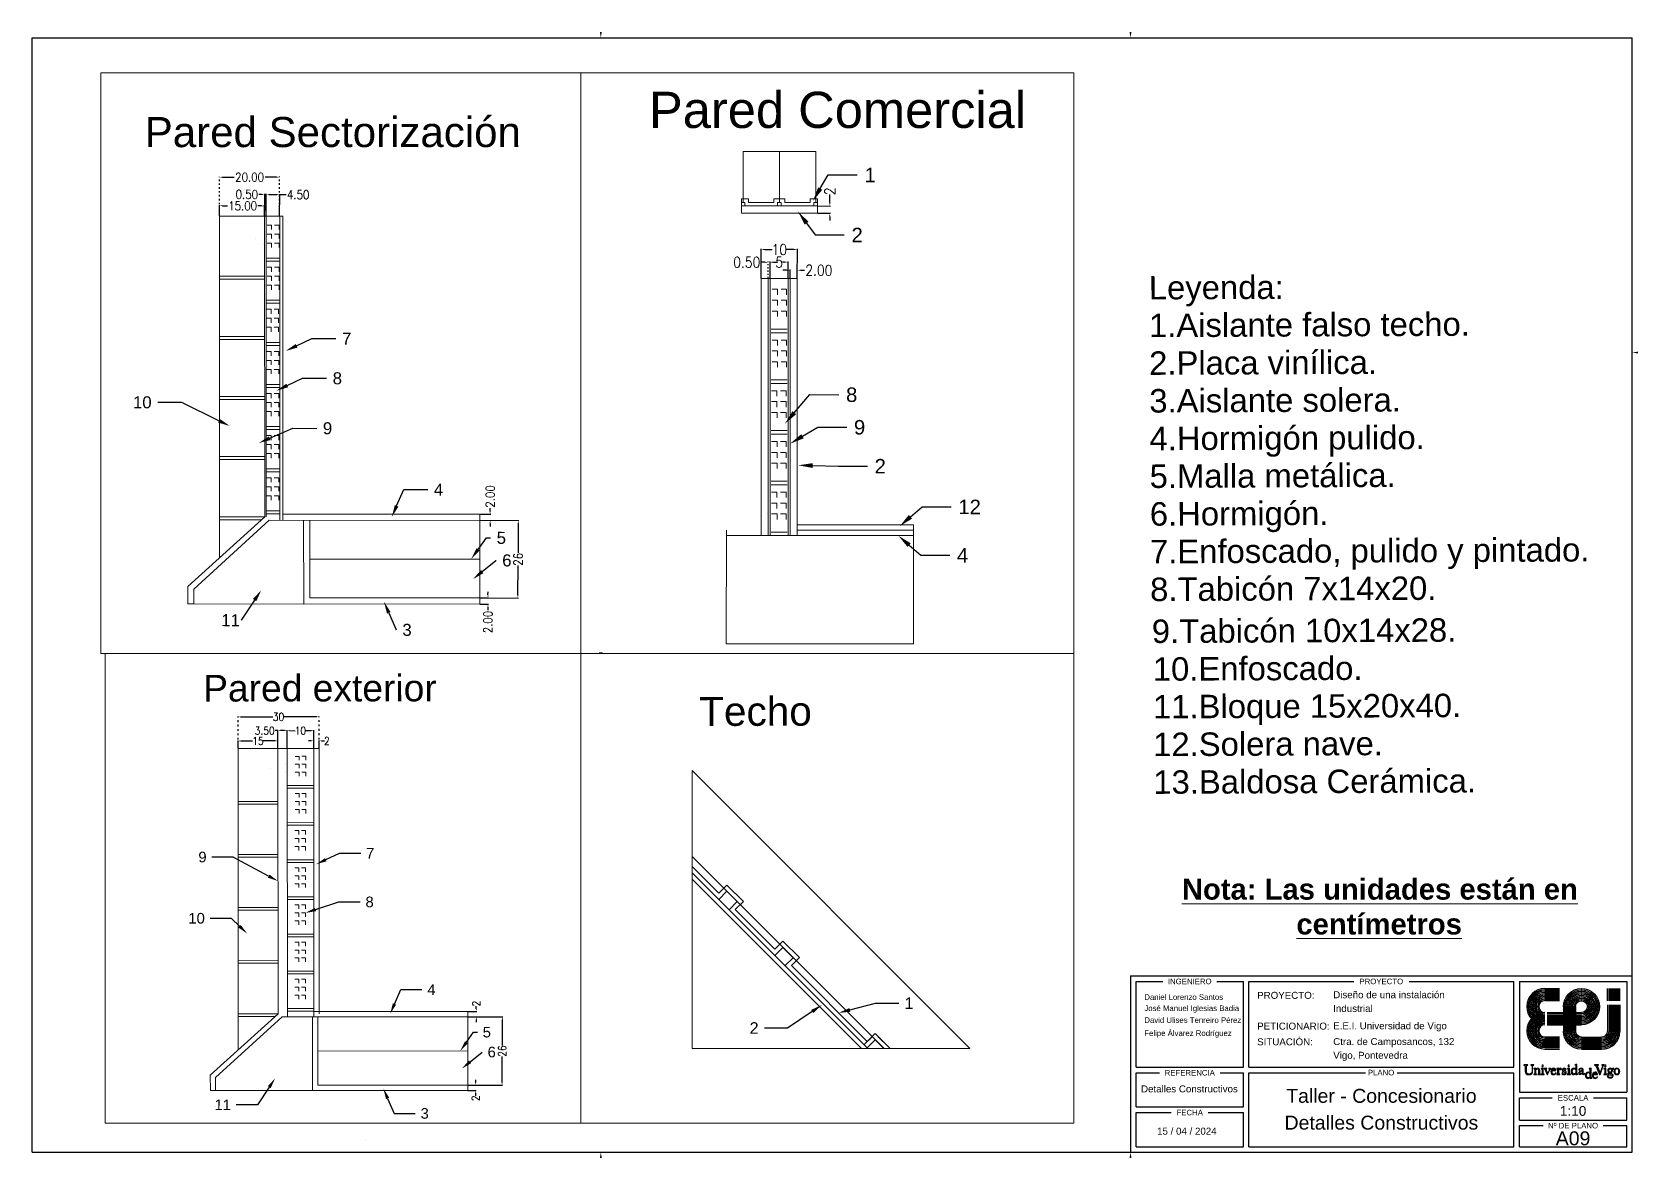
# Paper-space layout 'A09' of a CAD drawing. Header units: metres, sheet in millimetres. Extents: x 9 to 585, y 7 to 411.
# The model-space entities are those that its viewports show. They can reach past a viewport. Long polylines and large blocks are cut down to what shows.
import ezdxf
from ezdxf import colors
from ezdxf.entities.mleader import LeaderData, LeaderLine
from ezdxf.enums import TextEntityAlignment as Align
from ezdxf.math import Vec2, Vec3

# ---------------------------------------------------------------- set-up
doc = ezdxf.new("R2010")
doc.units = ezdxf.units.M
doc.header["$LTSCALE"] = 0.05
doc.header["$PDMODE"] = 3
doc.linetypes.add('ACAD_ISO03W100', pattern=[30, 12, -18])
doc.linetypes.add('CONTINUA', pattern=[0])
for name, color, linetype, lineweight in [('aislante', 1, 'CONTINUA', 15), ('Bloque hormigon', 252, 'CONTINUA', 15), ('Borde Formato', 7, 'Continuous', 25), ('CAJA', 250, 'Continuous', 15), ('Cajetin.Lineas', 7, 'CONTINUA', 25), ('Cajetin.Textos', 7, 'CONTINUA', 25), ('Cajetin.Titulos', 7, 'CONTINUA', 25), ('Capa no definida', 250, 'CONTINUA', 15), ('Cotas Detalles', 250, 'CONTINUA', 15), ('Cotas Escalera SEc', 250, 'CONTINUA', 15), ('Cotas Fachada', 250, 'CONTINUA', 15), ('Cotas Nave', 250, 'CONTINUA', 15), ('enfoscado', 5, 'CONTINUA', 15), ('enfoscado-pulido-pintura', 52, 'CONTINUA', 15), ('Escalera Sec', 3, 'CONTINUA', 15), ('gres', 190, 'CONTINUA', 15), ('Hormigón pulido', 254, 'CONTINUA', 15), ('malla', 35, 'CONTINUA', 15), ('Marcas de Plegado', 7, 'Continuous', 15), ('Placa de vinilo', 31, 'CONTINUA', 15), ('tabicón', 30, 'CONTINUA', 15), ('Ventana grafica 1', 7, 'Continuous', 25)]:
    doc.layers.add(name, color=color, linetype=linetype, lineweight=lineweight)
for name, color, linetype in [('Cajetin.Logos', 7, 'Continuous'), ('Normas Plegado y Lineas', 7, 'Continuous'), ('Vigas', 109, 'Continuous')]:
    doc.layers.add(name, color=color, linetype=linetype)
doc.styles.add('ROMANT', font='ROMANT', dxfattribs={"width": 0.85})
doc.styles.get("Standard").update_dxf_attribs({"font": 'arial.ttf'})
doc.dimstyles.new('1-50-GENERAL', dxfattribs={"dimtxt": 0.38, "dimasz": 0.4, "dimexe": 0.18, "dimexo": 0.06, "dimgap": 0.09, "dimtad": 0, "dimdec": 1, "dimzin": 0, "dimdsep": 46, "dimtxsty": 'ROMANT', "dimcen": 0.09, "dimadec": 0, "dimazin": 0, "dimtfac": 1, "dimtdec": 1, "dimtix": 1, "dimtofl": 0, "dimtmove": 0, "dimatfit": 3, "dimfxl": 0, "dimtolj": 1, "dimtzin": 0, "dimarcsym": 0})
doc.dimstyles.new('Copia de 1-50-GENERAL', dxfattribs={"dimtxt": 1.5, "dimasz": 1, "dimexe": 0.18, "dimexo": 0.06, "dimgap": 0.09, "dimtad": 0, "dimzin": 0, "dimdsep": 46, "dimtxsty": 'ROMANT', "dimcen": 0.09, "dimadec": 0, "dimazin": 0, "dimtfac": 1, "dimtix": 1, "dimtofl": 0, "dimtmove": 0, "dimatfit": 3, "dimfxl": 0, "dimtolj": 1, "dimtzin": 0, "dimarcsym": 0})

psp = doc.layouts.new('A09')

# ---------------------------------------------------------------- texts
at = {"layer": 'CAJA'}
for s, height, p in [('Leyenda:', 8.423, (409.78, 315.25)), ('1.Aislante falso techo.', 8.4226, (409.84, 301.72)), ('2.Placa vinílica.', 8.4226, (409.9, 288.19)), ('3.Aislante solera.', 8.4226, (409.96, 274.66)), ('4.Hormigón pulido.', 8.4226, (410.02, 261.13)), ('5.Malla metálica.', 8.4226, (410.08, 247.6)), ('6.Hormigón.', 8.4226, (410.14, 234.07)), ('7.Enfoscado, pulido y pintado.', 8.4226, (410.2, 220.54)), ('8.Tabicón 7x14x20.', 8.4226, (410.26, 207.01)), ('9.Tabicón 10x14x28.', 8.4226, (410.86, 191.97)), ('10.Enfoscado.', 8.4226, (411.22, 178.42)), ('11.Bloque 15x20x40.', 8.4226, (411.28, 164.89)), ('12.Solera nave.', 8.4226, (411.34, 151.36)), ('13.Baldosa Cerámica.', 8.4226, (411.4, 137.83))]:
    psp.add_text(s, height=height, rotation=0.25355, dxfattribs=at).set_placement(p)
at = {"layer": 'Cajetin.Textos'}
for s, height, p in [('PROYECTO:', 2.5, (448.63, 64.29)), ('Diseño de una instalación', 2.5, (475.91, 64.5)), ('José Manuel Iglesias Badia', 2, (408.16, 59.9)), ('David Ulises Tenreiro Pérez', 2, (408.16, 55.66)), ('Industrial', 2.5, (475.91, 59.59)), ('Felipe Álvarez Rodríguez', 2, (408.14, 50.95)), ('PETICIONARIO:', 2.5, (448.63, 53.24)), ('E.E.I. Universidad de Vigo', 2.5, (475.91, 53.35)), ('SITUACIÓN:', 2.5, (448.63, 47.6)), ('Ctra. de Camposancos, 132', 2.5, (475.91, 47.69)), ('Vigo, Pontevedra', 2.5, (475.91, 42.77)), ('Detalles Constructivos', 2.5, (406.97, 30.71)), ('15 / 04 / 2024', 2.5, (412.74, 15.54))]:
    psp.add_text(s, height=height, dxfattribs=at).set_placement(p)
for s, height, p in [('Taller - Concesionario', 5, (493.2, 26.97)), ('1:10', 3.5, (561.95, 22.31)), ('Detalles Constructivos', 5, (493.2, 17.35)), ('A09', 5, (561.95, 11.73))]:
    psp.add_text(s, height=height, dxfattribs=at).set_placement(p, align=Align.CENTER)
at = {"layer": 'Cajetin.Titulos'}
for s, p in [('INGENIERO', (424.45, 70.54)), ('PROYECTO', (493.16, 70.54)), ('REFERENCIA', (424.45, 37.76)), ('PLANO', (493.08, 37.81)), ('ESCALA', (561.95, 28.76)), ('FECHA', (424.45, 23.48)), ('Nº DE PLANO', (561.95, 18.77))]:
    psp.add_text(s, height=2, dxfattribs=at).set_placement(p, align=Align.MIDDLE_CENTER)
at = {"layer": 'Cotas Fachada', "insert": (413.7, 107.38), "char_height": 7.5, "attachment_point": 1}
psp.add_mtext_dynamic_manual_height_columns('\\pi7.9305;{\\fArial|b1|i0|c0|p34;\\LNota: Las unidades están en \\P\\pi48.99377;centímetros}', width=156.4374, gutter_width=0.0125, heights=[0], dxfattribs=at)
at = {"layer": 'Marcas de Plegado', "insert": (408.16, 65.91), "char_height": 2, "width": 29.3427, "attachment_point": 1}
psp.add_mtext('Daniel Lorenzo Santos', dxfattribs=at)

msp = doc.modelspace()

# ---------------------------------------------------------------- texts
at = {"layer": 'CAJA'}
for s, height, p in [('Leyenda:', 8.4226, (1686.086, 1866.202)), ('1.Aislante falso techo.', 8.42257, (1675.363, 1857.95)), ('2.Placa vinílica.', 8.42257, (1664.641, 1849.699)), ('3.Aislante solera.', 8.42257, (1653.918, 1841.447)), ('4.Hormigón pulido.', 8.42257, (1643.196, 1833.195)), ('5.Malla metálica.', 8.42257, (1632.473, 1824.943)), ('7.Enfoscado, pulido y pintado.', 8.42257, (1611.028, 1808.44)), ('8.Tabicón 7x14x20.', 8.42257, (1600.306, 1800.188)), ('9.Tabicón 10x14x28.', 8.42257, (1588.714, 1790.588)), ('10.Enfoscado.', 8.42257, (1578.159, 1782.093)), ('11.Bloque 15x20x40.', 8.42257, (1567.437, 1773.841)), ('12.Solera nave.', 8.42257, (1556.714, 1765.589)), ('13.Baldosa Cerámica.', 8.42257, (1545.992, 1757.338))]:
    msp.add_text(s, height=height, rotation=307.58107, dxfattribs=at).set_placement(p)
at = {"layer": 'Cotas Nave'}
for s, p in [('Pared Comercial', (1830.206, 1775.459)), ('Techo', (1706.659, 1642.303))]:
    msp.add_text(s, height=10, rotation=307.58107, dxfattribs=at).set_placement(p)
note = msp.add_mtext_dynamic_manual_height_columns('Pared Sectorización\\P', width=148.39344, gutter_width=75, heights=[16.862, 0], dxfattribs=dict(at, insert=(1650.039, 2052.748), char_height=10, attachment_point=1, rotation=307.58107))
at = {"layer": 'Cotas Nave', "insert": (1513.347, 1921.654), "char_height": 10, "attachment_point": 1, "rotation": 307.58107}
msp.add_mtext_dynamic_manual_height_columns('Pared exterior', width=148.39344, gutter_width=75, heights=[16.862], dxfattribs=at)

# ---------------------------------------------------------------- blocks, each defined once
blk = doc.blocks.new('marcaplegado')
at = {"layer": 'Marcas de Plegado', "linetype": 'Continuous', "lineweight": 15}
blk.add_lwpolyline([(0, 0.002), (0, 0.004)], dxfattribs=at)
blk = doc.blocks.new('*D82')
at = {"layer": 'Cotas Detalles', "color": 0, "lineweight": -2, "transparency": 16777216}
for p, q in [((1472.1, 1764.54), (1474.1, 1761.92)), ((1473.68, 1765.76), (1475.68, 1763.13)), ((1476.37, 1763.88), (1477.16, 1764.49)), ((1473.19, 1761.46), (1472.4, 1760.86))]:
    blk.add_line(p, q, dxfattribs=at)
at = {"layer": 'Cotas Detalles', "color": 0, "transparency": 16777216}
for points in [[(1476.27, 1764.02), (1476.47, 1763.75), (1475.57, 1763.28)], [(1473.09, 1761.59), (1473.29, 1761.33), (1473.99, 1762.07)]]:
    blk.add_solid(points, dxfattribs=at)
at = {"layer": 'Defpoints', "color": 0, "transparency": 16777216}
for p in [(1472.06, 1764.59), (1473.64, 1765.81), (1473.99, 1762.07)]:
    blk.add_point(p, dxfattribs=at)
at = {"layer": 'Cotas Detalles', "color": 0, "transparency": 16777216, "insert": (1477.9, 1765.05), "char_height": 1.5, "attachment_point": 5, "rotation": 37.3275, "style": 'ROMANT'}
blk.add_mtext('\\A1;{\\H1.95333x;2}', dxfattribs=at)
blk = doc.blocks.new('*D83')
at = {"layer": 'Cotas Detalles', "color": 0, "lineweight": -2, "transparency": 16777216}
for p, q in [((1450.11, 1747.65), (1451.97, 1745.22)), ((1451.69, 1748.87), (1453.55, 1746.43)), ((1454.24, 1747.18), (1455.03, 1747.78)), ((1451.06, 1744.75), (1450.27, 1744.15))]:
    blk.add_line(p, q, dxfattribs=at)
at = {"layer": 'Cotas Detalles', "color": 0, "transparency": 16777216}
for points in [[(1450.96, 1744.89), (1451.16, 1744.62), (1451.86, 1745.36)], [(1454.14, 1747.31), (1454.34, 1747.04), (1453.44, 1746.57)]]:
    blk.add_solid(points, dxfattribs=at)
at = {"layer": 'Defpoints', "color": 0, "transparency": 16777216}
for p in [(1450.07, 1747.7), (1451.65, 1748.92), (1451.86, 1745.36)]:
    blk.add_point(p, dxfattribs=at)
at = {"layer": 'Cotas Detalles', "color": 0, "transparency": 16777216, "insert": (1449.53, 1743.59), "char_height": 1.5, "attachment_point": 5, "rotation": 37.3275, "style": 'ROMANT'}
blk.add_mtext('\\A1;{\\H1.95333x;2}', dxfattribs=at)
blk = doc.blocks.new('*D81')
at = {"layer": 'Cotas Detalles', "color": 0, "lineweight": -2, "transparency": 16777216}
for p, q in [((1472.15, 1764.47), (1480.03, 1754.15)), ((1479.12, 1753.69), (1471.36, 1747.77)), ((1451.69, 1748.87), (1459.56, 1738.54)), ((1460.25, 1739.29), (1468.01, 1745.21))]:
    blk.add_line(p, q, dxfattribs=at)
at = {"layer": 'Cotas Detalles', "color": 0, "transparency": 16777216}
for points in [[(1479.02, 1753.82), (1479.22, 1753.55), (1479.92, 1754.29)], [(1460.15, 1739.42), (1460.35, 1739.16), (1459.45, 1738.69)]]:
    blk.add_solid(points, dxfattribs=at)
at = {"layer": 'Defpoints', "color": 0, "transparency": 16777216}
for p in [(1472.12, 1764.52), (1479.92, 1754.29), (1451.65, 1748.92)]:
    blk.add_point(p, dxfattribs=at)
at = {"layer": 'Cotas Detalles', "color": 0, "transparency": 16777216, "insert": (1469.69, 1746.49), "char_height": 1.5, "width": 1.4659, "attachment_point": 5, "rotation": 37.3275, "style": 'ROMANT'}
blk.add_mtext('\\A1;{\\H1.95333x;26}', dxfattribs=at)
blk = doc.blocks.new('*D88')
at = {"layer": 'Cotas Escalera SEc', "color": 0, "lineweight": -2, "transparency": 16777216}
for p, q in [((1639.14, 2013.03), (1641.95, 2015.18)), ((1642.41, 2014.27), (1643.42, 2012.95)), ((1648.28, 2001.14), (1651.05, 2003.25)), ((1650.3, 2003.94), (1649.5, 2004.98))]:
    blk.add_line(p, q, dxfattribs=at)
at = {"layer": 'Cotas Escalera SEc', "color": 0, "transparency": 16777216}
for points in [[(1642.55, 2014.37), (1642.28, 2014.17), (1641.81, 2015.07)], [(1650.43, 2004.04), (1650.16, 2003.84), (1650.9, 2003.14)]]:
    blk.add_solid(points, dxfattribs=at)
at = {"layer": 'Defpoints', "color": 0, "transparency": 16777216}
for p in [(1639.09, 2012.99), (1650.9, 2003.14), (1648.24, 2001.11)]:
    blk.add_point(p, dxfattribs=at)
at = {"layer": 'Cotas Escalera SEc', "color": 0, "transparency": 16777216, "insert": (1646.46, 2008.96), "char_height": 1.5, "attachment_point": 5, "rotation": 307.3275, "style": 'ROMANT'}
blk.add_mtext('\\A1;{\\H1.95333x;15.00}', dxfattribs=at)
blk = doc.blocks.new('*D89')
at = {"layer": 'Cotas Escalera SEc', "color": 0, "lineweight": -2, "transparency": 16777216}
for p, q in [((1653.32, 2006.25), (1652.72, 2007.04)), ((1648.28, 2001.14), (1654.07, 2005.56)), ((1648.59, 2000.75), (1654.38, 2005.16)), ((1654.84, 2004.26), (1655.45, 2003.46))]:
    blk.add_line(p, q, dxfattribs=at)
at = {"layer": 'Cotas Escalera SEc', "color": 0, "transparency": 16777216}
for points in [[(1653.46, 2006.35), (1653.19, 2006.14), (1653.93, 2005.45)], [(1654.97, 2004.36), (1654.71, 2004.16), (1654.23, 2005.05)]]:
    blk.add_solid(points, dxfattribs=at)
at = {"layer": 'Defpoints', "color": 0, "transparency": 16777216}
for p in [(1654.23, 2005.05), (1648.24, 2001.11), (1648.54, 2000.71)]:
    blk.add_point(p, dxfattribs=at)
at = {"layer": 'Cotas Escalera SEc', "color": 0, "transparency": 16777216, "insert": (1650.33, 2010.18), "char_height": 1.5, "attachment_point": 5, "rotation": 307.3275, "style": 'ROMANT'}
blk.add_mtext('\\A1;{\\H1.95333x;0.50}', dxfattribs=at)
blk = doc.blocks.new('*D90')
at = {"layer": 'Cotas Escalera SEc', "color": 0, "lineweight": -2, "transparency": 16777216}
for p, q in [((1648.59, 2000.75), (1654.38, 2005.16)), ((1654.84, 2004.26), (1656.36, 2002.27)), ((1651.33, 1997.18), (1657.11, 2001.58)), ((1656.96, 2001.47), (1658.25, 1999.79))]:
    blk.add_line(p, q, dxfattribs=at)
at = {"layer": 'Cotas Escalera SEc', "color": 0, "transparency": 16777216}
for points in [[(1654.97, 2004.36), (1654.71, 2004.16), (1654.23, 2005.05)], [(1656.49, 2002.37), (1656.22, 2002.17), (1656.96, 2001.47)]]:
    blk.add_solid(points, dxfattribs=at)
at = {"layer": 'Defpoints', "color": 0, "transparency": 16777216}
for p in [(1648.54, 2000.71), (1656.96, 2001.47), (1651.29, 1997.14)]:
    blk.add_point(p, dxfattribs=at)
at = {"layer": 'Cotas Escalera SEc', "color": 0, "transparency": 16777216, "insert": (1660.68, 1996.6), "char_height": 1.5, "attachment_point": 5, "rotation": 307.3275, "style": 'ROMANT'}
blk.add_mtext('\\A1;{\\H1.95333x;4.50}', dxfattribs=at)
blk = doc.blocks.new('*D91')
at = {"layer": 'Cotas Escalera SEc', "color": 0, "lineweight": -2, "transparency": 16777216}
for p, q in [((1611.68, 1882.7), (1613.83, 1879.88)), ((1613.26, 1883.92), (1615.42, 1881.09)), ((1612.92, 1879.42), (1612.13, 1878.81)), ((1616.1, 1881.84), (1616.9, 1882.45))]:
    blk.add_line(p, q, dxfattribs=at)
at = {"layer": 'Cotas Escalera SEc', "color": 0, "transparency": 16777216}
for points in [[(1612.82, 1879.55), (1613.02, 1879.28), (1613.72, 1880.02)], [(1616, 1881.98), (1616.2, 1881.71), (1615.31, 1881.24)]]:
    blk.add_solid(points, dxfattribs=at)
at = {"layer": 'Defpoints', "color": 0, "transparency": 16777216}
for p in [(1611.64, 1882.75), (1613.22, 1883.97), (1613.72, 1880.02)]:
    blk.add_point(p, dxfattribs=at)
at = {"layer": 'Cotas Escalera SEc', "color": 0, "transparency": 16777216, "insert": (1620.04, 1884.84), "char_height": 1.5, "attachment_point": 5, "rotation": 37.3275, "style": 'ROMANT'}
blk.add_mtext('\\A1;{\\H1.95333x;2.00}', dxfattribs=at)
blk = doc.blocks.new('*D92')
at = {"layer": 'Cotas Escalera SEc', "color": 0, "lineweight": -2, "transparency": 16777216}
for p, q in [((1589.57, 1865.73), (1591.3, 1863.45)), ((1591.2, 1866.98), (1592.94, 1864.7)), ((1593.62, 1865.45), (1594.42, 1866.06)), ((1590.4, 1862.99), (1589.6, 1862.38))]:
    blk.add_line(p, q, dxfattribs=at)
at = {"layer": 'Cotas Escalera SEc', "color": 0, "transparency": 16777216}
for points in [[(1593.52, 1865.58), (1593.72, 1865.32), (1592.83, 1864.84)], [(1590.3, 1863.12), (1590.5, 1862.86), (1591.19, 1863.6)]]:
    blk.add_solid(points, dxfattribs=at)
at = {"layer": 'Defpoints', "color": 0, "transparency": 16777216}
for p in [(1589.53, 1865.77), (1591.16, 1867.03), (1591.19, 1863.6)]:
    blk.add_point(p, dxfattribs=at)
at = {"layer": 'Cotas Escalera SEc', "color": 0, "transparency": 16777216, "insert": (1586.47, 1859.99), "char_height": 1.5, "attachment_point": 5, "rotation": 37.3275, "style": 'ROMANT'}
blk.add_mtext('\\A1;{\\H1.95333x;2.00}', dxfattribs=at)
blk = doc.blocks.new('*D93')
at = {"layer": 'Cotas Escalera SEc', "color": 0, "lineweight": -2, "transparency": 16777216}
for p, q in [((1611.73, 1882.63), (1619.49, 1872.45)), ((1618.59, 1871.99), (1610.79, 1866.05)), ((1591.2, 1866.98), (1598.96, 1856.8)), ((1599.65, 1857.55), (1607.44, 1863.49))]:
    blk.add_line(p, q, dxfattribs=at)
at = {"layer": 'Cotas Escalera SEc', "color": 0, "transparency": 16777216}
for points in [[(1618.49, 1872.12), (1618.69, 1871.86), (1619.38, 1872.6)], [(1599.55, 1857.68), (1599.75, 1857.42), (1598.85, 1856.94)]]:
    blk.add_solid(points, dxfattribs=at)
at = {"layer": 'Defpoints', "color": 0, "transparency": 16777216}
for p in [(1611.69, 1882.68), (1619.38, 1872.6), (1591.16, 1867.03)]:
    blk.add_point(p, dxfattribs=at)
at = {"layer": 'Cotas Escalera SEc', "color": 0, "transparency": 16777216, "insert": (1609.12, 1864.77), "char_height": 1.5, "attachment_point": 5, "rotation": 37.3275, "style": 'ROMANT'}
blk.add_mtext('\\A1;{\\H1.95333x;26}', dxfattribs=at)
blk = doc.blocks.new('*D94')
at = {"layer": 'Cotas Escalera SEc', "color": 0, "lineweight": -2, "transparency": 16777216}
for p, q in [((1817.74, 1723.7), (1821.41, 1726.5)), ((1821.88, 1725.59), (1822.23, 1725.13)), ((1823.69, 1723.21), (1823.34, 1723.67)), ((1820.79, 1719.73), (1824.44, 1722.52))]:
    blk.add_line(p, q, dxfattribs=at)
at = {"layer": 'Cotas Escalera SEc', "color": 0, "transparency": 16777216}
for points in [[(1822.01, 1725.69), (1821.74, 1725.49), (1821.27, 1726.39)], [(1823.83, 1723.31), (1823.56, 1723.11), (1824.3, 1722.41)]]:
    blk.add_solid(points, dxfattribs=at)
at = {"layer": 'Defpoints', "color": 0, "transparency": 16777216}
for p in [(1817.69, 1723.66), (1820.74, 1719.7), (1824.3, 1722.41)]:
    blk.add_point(p, dxfattribs=at)
at = {"layer": 'Cotas Escalera SEc', "color": 0, "transparency": 16777216, "insert": (1822.79, 1724.4), "char_height": 1.5, "attachment_point": 5, "rotation": 307.3275, "style": 'ROMANT'}
blk.add_mtext('\\A1;{\\H1.95333x;5}', dxfattribs=at)
blk = doc.blocks.new('*D95')
at = {"layer": 'Cotas Escalera SEc', "color": 0, "lineweight": -2, "transparency": 16777216}
for p, q in [((1821.09, 1719.34), (1822.99, 1720.79)), ((1822.24, 1721.47), (1821.64, 1722.27)), ((1822.3, 1717.75), (1824.21, 1719.2)), ((1824.67, 1718.29), (1825.28, 1717.5))]:
    blk.add_line(p, q, dxfattribs=at)
at = {"layer": 'Cotas Escalera SEc', "color": 0, "transparency": 16777216}
for points in [[(1822.38, 1721.57), (1822.11, 1721.37), (1822.85, 1720.68)], [(1824.8, 1718.39), (1824.54, 1718.19), (1824.06, 1719.09)]]:
    blk.add_solid(points, dxfattribs=at)
at = {"layer": 'Defpoints', "color": 0, "transparency": 16777216}
for p in [(1821.04, 1719.3), (1824.06, 1719.09), (1822.26, 1717.71)]:
    blk.add_point(p, dxfattribs=at)
at = {"layer": 'Cotas Escalera SEc', "color": 0, "transparency": 16777216, "insert": (1827.67, 1714.36), "char_height": 1.5, "attachment_point": 5, "rotation": 307.3275, "style": 'ROMANT'}
blk.add_mtext('\\A1;{\\H1.95333x;2.00}', dxfattribs=at)
blk = doc.blocks.new('*D96')
at = {"layer": 'Cotas Escalera SEc', "color": 0, "lineweight": -2, "transparency": 16777216}
for p, q in [((1816.21, 1725.67), (1822.66, 1730.59)), ((1823.13, 1729.69), (1824.36, 1728.07)), ((1827.97, 1723.33), (1826.77, 1724.91)), ((1822.3, 1717.75), (1828.72, 1722.64))]:
    blk.add_line(p, q, dxfattribs=at)
at = {"layer": 'Cotas Escalera SEc', "color": 0, "transparency": 16777216}
for points in [[(1823.26, 1729.79), (1822.99, 1729.59), (1822.52, 1730.48)], [(1828.11, 1723.43), (1827.84, 1723.23), (1828.58, 1722.53)]]:
    blk.add_solid(points, dxfattribs=at)
at = {"layer": 'Defpoints', "color": 0, "transparency": 16777216}
for p in [(1816.16, 1725.63), (1828.58, 1722.53), (1822.26, 1717.71)]:
    blk.add_point(p, dxfattribs=at)
at = {"layer": 'Cotas Escalera SEc', "color": 0, "transparency": 16777216, "insert": (1825.56, 1726.49), "char_height": 1.5, "attachment_point": 5, "rotation": 307.3275, "style": 'ROMANT'}
blk.add_mtext('\\A1;{\\H1.95333x;10}', dxfattribs=at)
blk = doc.blocks.new('*D97')
at = {"layer": 'Cotas Escalera SEc', "color": 0, "lineweight": -2, "transparency": 16777216}
for p, q in [((1839.95, 1724.22), (1842.08, 1721.42)), ((1841.54, 1725.44), (1843.67, 1722.64)), ((1844.36, 1723.39), (1846.06, 1724.69)), ((1841.18, 1720.96), (1840.38, 1720.35))]:
    blk.add_line(p, q, dxfattribs=at)
at = {"layer": 'Cotas Escalera SEc', "color": 0, "transparency": 16777216}
for points in [[(1844.26, 1723.52), (1844.46, 1723.25), (1843.56, 1722.78)], [(1841.08, 1721.09), (1841.28, 1720.83), (1841.97, 1721.57)]]:
    blk.add_solid(points, dxfattribs=at)
at = {"layer": 'Defpoints', "color": 0, "transparency": 16777216}
for p in [(1839.91, 1724.27), (1841.5, 1725.48), (1843.56, 1722.78)]:
    blk.add_point(p, dxfattribs=at)
at = {"layer": 'Cotas Escalera SEc', "color": 0, "transparency": 16777216, "insert": (1846.79, 1725.24), "char_height": 1.5, "attachment_point": 5, "rotation": 37.3275, "style": 'ROMANT'}
blk.add_mtext('\\A1;{\\H1.95333x;2}', dxfattribs=at)
blk = doc.blocks.new('*D98')
at = {"layer": 'Cotas Escalera SEc', "color": 0, "lineweight": -2, "transparency": 16777216}
for p, q in [((1510.73, 1879.84), (1516.12, 1883.96)), ((1516.59, 1883.06), (1517.78, 1881.49)), ((1521.43, 1876.71), (1520.19, 1878.33)), ((1516.81, 1871.94), (1522.17, 1876.03))]:
    blk.add_line(p, q, dxfattribs=at)
at = {"layer": 'Cotas Escalera SEc', "color": 0, "transparency": 16777216}
for points in [[(1516.72, 1883.16), (1516.46, 1882.95), (1515.98, 1883.85)], [(1521.56, 1876.81), (1521.29, 1876.61), (1522.03, 1875.92)]]:
    blk.add_solid(points, dxfattribs=at)
at = {"layer": 'Defpoints', "color": 0, "transparency": 16777216}
for p in [(1510.68, 1879.81), (1522.03, 1875.92), (1516.76, 1871.9)]:
    blk.add_point(p, dxfattribs=at)
at = {"layer": 'Cotas Escalera SEc', "color": 0, "transparency": 16777216, "insert": (1518.99, 1879.91), "char_height": 1.5, "attachment_point": 5, "rotation": 307.3275, "style": 'ROMANT'}
blk.add_mtext('\\A1;{\\H1.95333x;10}', dxfattribs=at)
blk = doc.blocks.new('*D105')
at = {"layer": 'Cotas Escalera SEc', "color": 0, "lineweight": -2, "transparency": 16777216}
for p, q in [((1516.82, 1871.94), (1519.15, 1873.72)), ((1518.4, 1874.41), (1517.8, 1875.2)), ((1518.03, 1870.36), (1520.36, 1872.13)), ((1520.82, 1871.23), (1521.43, 1870.44))]:
    blk.add_line(p, q, dxfattribs=at)
at = {"layer": 'Cotas Escalera SEc', "color": 0, "transparency": 16777216}
for points in [[(1518.53, 1874.51), (1518.27, 1874.31), (1519.01, 1873.61)], [(1520.96, 1871.33), (1520.69, 1871.13), (1520.22, 1872.03)]]:
    blk.add_solid(points, dxfattribs=at)
at = {"layer": 'Defpoints', "color": 0, "transparency": 16777216}
for p in [(1516.77, 1871.91), (1517.98, 1870.32), (1519.01, 1873.61)]:
    blk.add_point(p, dxfattribs=at)
at = {"layer": 'Cotas Escalera SEc', "color": 0, "transparency": 16777216, "insert": (1521.99, 1869.7), "char_height": 1.5, "attachment_point": 5, "rotation": 307.3275, "style": 'ROMANT'}
blk.add_mtext('\\A1;{\\H1.95333x;2}', dxfattribs=at)
blk = doc.blocks.new('*D106')
at = {"layer": 'Cotas Escalera SEc', "color": 0, "lineweight": -2, "transparency": 16777216}
for p, q in [((1513.83, 1886.64), (1513.22, 1887.44)), ((1508.59, 1882.61), (1513.97, 1886.75)), ((1510.73, 1879.84), (1516.11, 1883.98)), ((1515.35, 1884.67), (1514.44, 1885.85))]:
    blk.add_line(p, q, dxfattribs=at)
at = {"layer": 'Cotas Escalera SEc', "color": 0, "transparency": 16777216}
for points in [[(1514.57, 1885.95), (1514.31, 1885.75), (1513.83, 1886.64)], [(1515.49, 1884.77), (1515.22, 1884.57), (1515.96, 1883.87)]]:
    blk.add_solid(points, dxfattribs=at)
at = {"layer": 'Defpoints', "color": 0, "transparency": 16777216}
for p in [(1508.55, 1882.58), (1513.83, 1886.64), (1510.68, 1879.81)]:
    blk.add_point(p, dxfattribs=at)
at = {"layer": 'Cotas Escalera SEc', "color": 0, "transparency": 16777216, "insert": (1510.82, 1890.56), "char_height": 1.5, "attachment_point": 5, "rotation": 307.5811, "style": 'ROMANT'}
blk.add_mtext('\\A1;{\\H1.95333x;3.50}', dxfattribs=at)
blk = doc.blocks.new('*D107')
at = {"layer": 'Cotas Escalera SEc', "color": 0, "lineweight": -2, "transparency": 16777216}
for p, q in [((1499.47, 1894.46), (1501.79, 1896.24)), ((1502.25, 1895.34), (1504.99, 1891.78)), ((1510.15, 1885.08), (1507.42, 1888.63)), ((1508.59, 1882.61), (1510.91, 1884.39))]:
    blk.add_line(p, q, dxfattribs=at)
at = {"layer": 'Cotas Escalera SEc', "color": 0, "transparency": 16777216}
for points in [[(1502.39, 1895.44), (1502.12, 1895.24), (1501.64, 1896.13)], [(1510.29, 1885.18), (1510.02, 1884.97), (1510.76, 1884.28)]]:
    blk.add_solid(points, dxfattribs=at)
at = {"layer": 'Defpoints', "color": 0, "transparency": 16777216}
for p in [(1501.64, 1896.13), (1499.43, 1894.43), (1508.55, 1882.58)]:
    blk.add_point(p, dxfattribs=at)
at = {"layer": 'Cotas Escalera SEc', "color": 0, "transparency": 16777216, "insert": (1506.2, 1890.21), "char_height": 1.5, "attachment_point": 5, "rotation": 307.5811, "style": 'ROMANT'}
blk.add_mtext('\\A1;{\\H1.95333x;15}', dxfattribs=at)
blk = doc.blocks.new('*D124')
at = {"layer": 'Cotas Escalera SEc', "color": 0, "lineweight": -2, "transparency": 16777216}
for p, q in [((1562.07, 2076.72), (1560.4, 2075.45)), ((1560.78, 2075.24), (1560.93, 2075.04)), ((1562.7, 2075.89), (1561.03, 2074.61)), ((1561.17, 2074.72), (1561.87, 2073.81))]:
    blk.add_line(p, q, dxfattribs=at)
at = {"layer": 'Cotas Escalera SEc', "color": 0, "transparency": 16777216}
for points in [[(1560.83, 2075.28), (1560.73, 2075.2), (1560.54, 2075.56)], [(1560.98, 2075.08), (1560.88, 2075), (1561.17, 2074.72)]]:
    blk.add_solid(points, dxfattribs=at)
at = {"layer": 'Defpoints', "color": 0, "transparency": 16777216}
for p in [(1561.17, 2074.72), (1562.12, 2076.76), (1562.75, 2075.93)]:
    blk.add_point(p, dxfattribs=at)
at = {"layer": 'Cotas Escalera SEc', "color": 0, "transparency": 16777216, "insert": (1562.13, 2073.47), "char_height": 0.38, "attachment_point": 5, "rotation": 307.3275, "style": 'ROMANT'}
blk.add_mtext('\\A1;1.0', dxfattribs=at)
blk = doc.blocks.new('*D199')
at = {"layer": 'Cotas Fachada', "color": 0, "linetype": 'ACAD_ISO03W100', "lineweight": -2, "transparency": 16777216}
for p, q in [((1639.13, 2013.03), (1649.46, 2020.98)), ((1651.33, 1997.18), (1661.66, 2005.13))]:
    blk.add_line(p, q, dxfattribs=at)
at = {"layer": 'Cotas Fachada', "color": 0, "lineweight": -2, "transparency": 16777216}
for p, q in [((1649.93, 2020.08), (1652.29, 2017.01)), ((1660.91, 2005.81), (1658.55, 2008.88))]:
    blk.add_line(p, q, dxfattribs=at)
at = {"layer": 'Cotas Fachada', "color": 0, "transparency": 16777216}
for points in [[(1650.06, 2020.18), (1649.8, 2019.97), (1649.32, 2020.87)], [(1661.04, 2005.91), (1660.78, 2005.71), (1661.52, 2005.02)]]:
    blk.add_solid(points, dxfattribs=at)
at = {"layer": 'Defpoints', "color": 0, "transparency": 16777216}
for p in [(1639.09, 2012.99), (1661.52, 2005.02), (1651.29, 1997.14)]:
    blk.add_point(p, dxfattribs=at)
at = {"layer": 'Cotas Fachada', "color": 0, "transparency": 16777216, "insert": (1655.42, 2012.94), "char_height": 1.5, "attachment_point": 5, "rotation": 307.5811, "style": 'ROMANT'}
blk.add_mtext('\\A1;{\\H1.95333x;20.00}', dxfattribs=at)
blk = doc.blocks.new('*D200')
at = {"layer": 'Cotas Fachada', "color": 0, "linetype": 'ACAD_ISO03W100', "lineweight": -2, "transparency": 16777216}
for p, q in [((1499.47, 1894.46), (1508.96, 1901.76)), ((1518.03, 1870.36), (1527.51, 1877.66))]:
    blk.add_line(p, q, dxfattribs=at)
at = {"layer": 'Cotas Fachada', "color": 0, "lineweight": -2, "transparency": 16777216}
for p, q in [((1509.43, 1900.86), (1516.81, 1891.27)), ((1526.76, 1878.34), (1519.38, 1887.93))]:
    blk.add_line(p, q, dxfattribs=at)
at = {"layer": 'Cotas Fachada', "color": 0, "transparency": 16777216}
for points in [[(1509.56, 1900.96), (1509.29, 1900.76), (1508.82, 1901.65)], [(1526.89, 1878.44), (1526.63, 1878.24), (1527.37, 1877.55)]]:
    blk.add_solid(points, dxfattribs=at)
at = {"layer": 'Defpoints', "color": 0, "transparency": 16777216}
for p in [(1499.43, 1894.43), (1527.37, 1877.55), (1517.98, 1870.32)]:
    blk.add_point(p, dxfattribs=at)
at = {"layer": 'Cotas Fachada', "color": 0, "transparency": 16777216, "insert": (1518.09, 1889.6), "char_height": 1.5, "attachment_point": 5, "rotation": 307.5811, "style": 'ROMANT'}
blk.add_mtext('\\A1;{\\H1.95333x;30}', dxfattribs=at)
blk = doc.blocks.new('*D201')
at = {"layer": 'Cotas Fachada', "color": 0, "lineweight": -2, "transparency": 16777216}
for p, q in [((1820.3, 1727.56), (1819.69, 1728.35)), ((1821.82, 1725.58), (1822.43, 1724.79))]:
    blk.add_line(p, q, dxfattribs=at)
at = {"layer": 'Cotas Fachada', "color": 0, "linetype": 'ACAD_ISO03W100', "lineweight": -2, "transparency": 16777216}
for p, q in [((1817.43, 1724.09), (1821.05, 1726.88)), ((1817.74, 1723.7), (1821.36, 1726.48))]:
    blk.add_line(p, q, dxfattribs=at)
at = {"layer": 'Cotas Fachada', "color": 0, "transparency": 16777216}
for points in [[(1820.43, 1727.66), (1820.17, 1727.46), (1820.91, 1726.77)], [(1821.96, 1725.68), (1821.69, 1725.48), (1821.21, 1726.37)]]:
    blk.add_solid(points, dxfattribs=at)
at = {"layer": 'Defpoints', "color": 0, "transparency": 16777216}
for p in [(1817.39, 1724.05), (1817.69, 1723.66), (1820.91, 1726.77)]:
    blk.add_point(p, dxfattribs=at)
at = {"layer": 'Cotas Fachada', "color": 0, "transparency": 16777216, "insert": (1817.28, 1731.48), "char_height": 1.5, "attachment_point": 5, "rotation": 307.5811, "style": 'ROMANT'}
blk.add_mtext('\\A1;{\\H1.95333x;0.50}', dxfattribs=at)

# ---------------------------------------------------------------- dimensions: what is measured, and where the dimension line sits
at = {"layer": 'Cotas Detalles'}
dim = msp.add_linear_dim(base=(1479.918, 1754.292), p1=(1451.652, 1748.915), p2=(1472.118, 1764.521), angle=37.32752, text='{\\H1.95333x;26}', dimstyle='Copia de 1-50-GENERAL', dxfattribs=at)
dim.commit()
dim.dimension.update_dxf_attribs({"geometry": '*D81', "text_midpoint": (1469.686, 1746.489)})
for base, p1, p2, picture, middle in [((1473.989, 1762.068), (1473.644, 1765.808), (1472.064, 1764.592), '*D82', (1477.896, 1765.048)), ((1451.856, 1745.36), (1451.652, 1748.915), (1450.071, 1747.701), '*D83', (1449.534, 1743.59))]:
    dim = msp.add_linear_dim(base=base, p1=p1, p2=p2, angle=37.32752, text='{\\H1.95333x;2}', dimstyle='Copia de 1-50-GENERAL', dxfattribs=at)
    dim.commit()
    dim.dimension.update_dxf_attribs({"geometry": picture, "text_midpoint": middle, "dimtype": 160})
at = {"layer": 'Cotas Escalera SEc'}
dim = msp.add_linear_dim(base=(1561.173, 2074.724), p1=(1562.116, 2076.759), p2=(1562.751, 2075.926), angle=307.32752, dimstyle='1-50-GENERAL', dxfattribs=at)
dim.commit()
dim.dimension.update_dxf_attribs({"geometry": '*D124', "text_midpoint": (1562.128, 2073.472), "dimtype": 160})
for base, p1, p2, angle, text, picture, middle, dimtype in [((1650.904, 2003.141), (1639.087, 2012.994), (1648.236, 2001.107), 307.32752, '{\\H1.95333x;<>}', '*D88', (1646.463, 2008.965), 160), ((1654.234, 2005.053), (1648.236, 2001.107), (1648.54, 2000.711), 307.32752, '{\\H1.95333x;<>}', '*D89', (1650.327, 2010.177), 160), ((1656.963, 2001.474), (1648.541, 2000.711), (1651.285, 1997.144), 307.32752, '{\\H1.95333x;<>}', '*D90', (1660.678, 1996.602), 160), ((1513.832, 1886.645), (1510.679, 1879.808), (1508.547, 1882.578), 127.58107, '{\\H1.95333x;<>}', '*D106', (1510.815, 1890.564), 161), ((1613.718, 1880.024), (1613.224, 1883.971), (1611.639, 1882.751), 37.32752, '{\\H1.95333x;<>}', '*D91', (1620.036, 1884.841), 160), ((1522.032, 1875.917), (1510.679, 1879.808), (1516.764, 1871.9), 307.32752, '{\\H1.95333x;10}', '*D98', (1518.988, 1879.907), 160), ((1519.008, 1873.611), (1517.98, 1870.32), (1516.771, 1871.906), 307.32752, '{\\H1.95333x;2}', '*D105', (1521.988, 1869.704), 160), ((1591.193, 1863.596), (1591.163, 1867.026), (1589.532, 1865.773), 37.32752, '{\\H1.95333x;2.00}', '*D92', (1586.466, 1859.991), 160), ((1828.581, 1722.534), (1816.159, 1725.634), (1822.256, 1717.711), 307.32752, '{\\H1.95333x;10}', '*D96', (1825.562, 1726.492), 160), ((1824.301, 1722.414), (1817.69, 1723.659), (1820.739, 1719.698), 307.32752, '{\\H1.95333x;5}', '*D94', (1822.786, 1724.401), 160), ((1843.562, 1722.779), (1839.914, 1724.265), (1841.499, 1725.485), 37.32752, '{\\H1.95333x;2}', '*D97', (1846.793, 1725.243), 160), ((1824.062, 1719.088), (1821.044, 1719.301), (1822.256, 1717.711), 307.32752, '{\\H1.95333x;<>}', '*D95', (1827.667, 1714.361), 160)]:
    dim = msp.add_linear_dim(base=base, p1=p1, p2=p2, angle=angle, text=text, dimstyle='Copia de 1-50-GENERAL', dxfattribs=at)
    dim.commit()
    dim.dimension.update_dxf_attribs({"geometry": picture, "text_midpoint": middle, "dimtype": dimtype})
dim = msp.add_aligned_dim(p1=(1508.547, 1882.578), p2=(1499.427, 1894.428), distance=-2.796, text='{\\H1.95333x;15}', dimstyle='Copia de 1-50-GENERAL', dxfattribs=at)
dim.commit()
dim.dimension.update_dxf_attribs({"geometry": '*D107', "text_midpoint": (1506.203, 1890.208)})
dim = msp.add_linear_dim(base=(1619.382, 1872.597), p1=(1591.163, 1867.026), p2=(1611.692, 1882.681), angle=37.32752, text='{\\H1.95333x;26}', dimstyle='Copia de 1-50-GENERAL', dxfattribs=at)
dim.commit()
dim.dimension.update_dxf_attribs({"geometry": '*D93', "text_midpoint": (1609.117, 1864.77)})
at = {"layer": 'Cotas Fachada'}
for p1, p2, distance, text, picture, middle in [((1639.087, 2012.994), (1651.285, 1997.144), 12.912, '{\\H1.95333x;<>}', '*D199', (1655.419, 2012.944)), ((1499.427, 1894.428), (1517.98, 1870.32), 11.847, '{\\H1.95333x;30}', '*D200', (1518.092, 1889.599))]:
    dim = msp.add_aligned_dim(p1=p1, p2=p2, distance=distance, text=text, dimstyle='Copia de 1-50-GENERAL', dxfattribs=at)
    dim.commit()
    dim.dimension.update_dxf_attribs({"geometry": picture, "text_midpoint": middle})
dim = msp.add_linear_dim(base=(1820.91, 1726.766), p1=(1817.69, 1723.659), p2=(1817.386, 1724.054), angle=127.58107, text='{\\H1.95333x;<>}', dimstyle='Copia de 1-50-GENERAL', dxfattribs=at)
dim.commit()
dim.dimension.update_dxf_attribs({"geometry": '*D201', "text_midpoint": (1817.285, 1731.477), "dimtype": 161})

# ---------------------------------------------------------------- linework, layer by layer
at = {"layer": 'aislante'}
for p, q in [((1575.94, 1929.139), (1553.892, 1912.172)), ((1577.16, 1927.554), (1556.699, 1911.808)), ((1553.894, 1912.173), (1589.577, 1865.807)), ((1555.114, 1910.588), (1555.111, 1910.586)), ((1556.699, 1911.808), (1591.163, 1867.026)), ((1436.477, 1810.835), (1414.498, 1793.92)), ((1437.693, 1809.254), (1417.296, 1793.558)), ((1414.5, 1793.922), (1450.071, 1747.701)), ((1415.716, 1792.342), (1415.713, 1792.339)), ((1417.296, 1793.558), (1451.652, 1748.915)), ((1829.484, 1742.737), (1830.276, 1743.347)), ((1830.276, 1743.347), (1830.886, 1742.554)), ((1831.496, 1741.762), (1830.703, 1741.152)), ((1830.703, 1741.152), (1834.973, 1735.605)), ((1830.886, 1742.554), (1831.496, 1741.762)), ((1834.973, 1735.605), (1835.765, 1736.214)), ((1835.765, 1736.214), (1836.977, 1734.624)), ((1837.587, 1733.831), (1836.795, 1733.221)), ((1836.795, 1733.221), (1841.064, 1727.674)), ((1836.977, 1734.624), (1837.587, 1733.831)), ((1841.064, 1727.674), (1841.856, 1728.284)), ((1841.856, 1728.284), (1843.076, 1726.699)), ((1842.291, 1726.095), (1843.076, 1726.699)), ((1664.97, 1601.935), (1666.691, 1614.812)), ((1664.97, 1601.935), (1668.818, 1601.43)), ((1668.817, 1601.43), (1667.812, 1593.481)), ((1661.349, 1574.85), (1663.91, 1594.002)), ((1667.812, 1593.481), (1663.91, 1594.002)), ((1661.35, 1574.854), (1665.198, 1574.349)), ((1665.197, 1574.349), (1664.192, 1566.4)), ((1655.387, 1530.247), (1660.289, 1566.921)), ((1664.192, 1566.4), (1660.289, 1566.921)), ((1655.387, 1530.251), (1659.235, 1529.746)), ((1659.234, 1529.746), (1658.322, 1522.53))]:
    msp.add_line(p, q, dxfattribs=at)
at = {"layer": 'Bloque hormigon'}
for p, q in [((1559.838, 1952.006), (1639.087, 2012.994)), ((1639.087, 2012.994), (1648.236, 2001.107)), ((1648.236, 2001.107), (1568.986, 1940.118)), ((1622.445, 2000.187), (1631.593, 1988.299)), ((1623.237, 2000.796), (1632.386, 1988.909)), ((1640.451, 1998.768), (1640.442, 1998.78)), ((1606.595, 1987.989), (1615.743, 1976.102)), ((1607.388, 1988.599), (1616.536, 1976.711)), ((1590.745, 1975.791), (1599.894, 1963.904)), ((1591.538, 1976.401), (1600.686, 1964.514)), ((1574.896, 1963.594), (1584.044, 1951.706)), ((1575.688, 1964.203), (1584.836, 1952.316)), ((1559.838, 1952.006), (1549.059, 1943.711)), ((1559.046, 1951.396), (1567.521, 1940.383)), ((1568.986, 1940.118), (1559.838, 1952.006)), ((1420.426, 1833.63), (1499.427, 1894.428)), ((1499.427, 1894.428), (1508.547, 1882.578)), ((1508.547, 1882.578), (1429.545, 1821.78)), ((1482.837, 1881.66), (1491.957, 1869.81)), ((1483.627, 1882.268), (1492.747, 1870.418)), ((1500.787, 1880.246), (1500.778, 1880.258)), ((1467.037, 1869.501), (1476.156, 1857.651)), ((1467.827, 1870.109), (1476.946, 1858.259)), ((1451.236, 1857.341), (1460.356, 1845.491)), ((1452.026, 1857.949), (1461.146, 1846.099)), ((1435.436, 1845.182), (1444.556, 1833.331)), ((1436.226, 1845.79), (1445.346, 1833.939)), ((1420.426, 1833.63), (1409.681, 1825.361)), ((1419.636, 1833.022), (1428.085, 1822.043)), ((1429.545, 1821.78), (1420.426, 1833.63)), ((1829.484, 1742.737), (1828.691, 1742.127)), ((1830.093, 1741.945), (1829.301, 1741.335)), ((1830.093, 1741.945), (1829.484, 1742.737)), ((1829.789, 1742.341), (1830.093, 1741.945)), ((1835.582, 1734.812), (1834.79, 1734.202)), ((1836.192, 1734.02), (1835.4, 1733.41)), ((1835.582, 1734.812), (1836.192, 1734.02)), ((1841.681, 1726.887), (1840.889, 1726.277)), ((1842.291, 1726.095), (1841.499, 1725.485)), ((1841.681, 1726.887), (1842.291, 1726.095)), ((1663.227, 1600.651), (1667.191, 1600.122)), ((1667.191, 1600.122), (1666.524, 1595.166)), ((1666.524, 1595.166), (1662.566, 1595.695)), ((1659.524, 1573.581), (1663.488, 1573.051)), ((1663.488, 1573.051), (1662.821, 1568.096)), ((1662.821, 1568.096), (1658.863, 1568.625)), ((1661.238, 1555.517), (1661.045, 1554.087)), ((1661.236, 1555.518), (1661.238, 1555.517)), ((1653.57, 1528.976), (1657.535, 1528.447)), ((1653.769, 1530.463), (1657.733, 1529.934)), ((1657.535, 1528.447), (1656.975, 1524.293)), ((1659.021, 1528.247), (1658.354, 1523.292))]:
    msp.add_line(p, q, dxfattribs=at)
at = {"layer": 'Capa no definida'}
for p, q in [((1640.798, 1996.014), (1640.799, 1996.013)), ((1643.619, 1997.262), (1643.62, 1997.261)), ((1630.148, 1986.892), (1630.149, 1986.891)), ((1632.526, 1988.722), (1632.526, 1988.721)), ((1621.337, 1980.306), (1621.338, 1980.305)), ((1620.651, 1976.284), (1620.652, 1976.283)), ((1610.244, 1971.765), (1610.245, 1971.765)), ((1609.557, 1967.744), (1609.558, 1967.743)), ((1599.148, 1963.229), (1599.148, 1963.228)), ((1596.77, 1961.399), (1596.771, 1961.398)), ((1588.053, 1954.69), (1588.053, 1954.69)), ((1585.675, 1952.861), (1585.676, 1952.86)), ((1589.532, 1865.773), (1531.661, 1941.115)), ((1576.714, 1941.551), (1576.715, 1941.549)), ((1579.091, 1943.38), (1579.092, 1943.379)), ((1613.224, 1883.971), (1589.532, 1865.773)), ((1503.26, 1874.736), (1503.261, 1874.735)), ((1505.63, 1876.56), (1505.631, 1876.559)), ((1496.703, 1865.277), (1496.703, 1865.276)), ((1494.333, 1863.453), (1494.334, 1863.452)), ((1485.55, 1856.887), (1485.55, 1856.886)), ((1483.18, 1855.063), (1483.18, 1855.061)), ((1474.491, 1848.373), (1474.491, 1848.372)), ((1472.121, 1846.549), (1472.122, 1846.548)), ((1463.429, 1839.863), (1463.43, 1839.862)), ((1461.059, 1838.039), (1461.06, 1838.038)), ((1449.999, 1829.528), (1450, 1829.526)), ((1452.369, 1831.352), (1452.369, 1831.351)), ((1450.027, 1747.667), (1392.336, 1822.773)), ((1438.937, 1821.018), (1438.938, 1821.017)), ((1441.307, 1822.842), (1441.308, 1822.841)), ((1473.644, 1765.808), (1450.027, 1747.667)), ((1840.883, 1750.879), (1853.081, 1735.029)), ((1796.019, 1700.989), (1796.019, 1700.989)), ((1789.953, 1699.034), (1789.954, 1699.033)), ((1791.265, 1697.328), (1791.264, 1697.33)), ((1793.642, 1699.158), (1793.641, 1699.16)), ((1755.248, 1690.841), (1730.429, 1671.741)), ((1778.859, 1690.494), (1778.86, 1690.493)), ((1765.72, 1684.612), (1765.721, 1684.611)), ((1730.429, 1671.741), (1761.896, 1630.851)), ((1787.904, 1650.866), (1761.896, 1630.851)), ((1616.85, 1576.806), (1674.976, 1500.733))]:
    msp.add_line(p, q, dxfattribs=at)
at = {"layer": 'enfoscado'}
for p, q in [((1648.54, 2000.711), (1569.291, 1939.722)), ((1648.236, 2001.107), (1648.54, 2000.711)), ((1568.982, 1938.225), (1568.977, 1938.221)), ((1508.547, 1882.578), (1510.679, 1879.808)), ((1510.679, 1879.808), (1430.754, 1818.3)), ((1429.541, 1819.892), (1429.536, 1819.888)), ((1817.386, 1724.054), (1761.119, 1680.752)), ((1817.691, 1723.658), (1817.386, 1724.054)), ((1821.044, 1719.301), (1764.777, 1676)), ((1820.739, 1719.698), (1821.044, 1719.301))]:
    msp.add_line(p, q, dxfattribs=at)
at = {"layer": 'enfoscado-pulido-pintura'}
for p, q in [((1651.895, 1996.352), (1571.714, 1934.649)), ((1651.285, 1997.144), (1651.895, 1996.352)), ((1517.98, 1870.32), (1438.978, 1809.522)), ((1516.764, 1871.9), (1517.98, 1870.32))]:
    msp.add_line(p, q, dxfattribs=at)
at = {"layer": 'Escalera Sec'}
for p, q in [((1559.382, 2080.344), (1564.112, 2074.141)), ((1565.161, 2075.652), (1563.769, 2074.591)), ((1564.112, 2074.141), (1565.503, 2075.202)), ((1564.112, 2074.141), (1565.503, 2075.202))]:
    msp.add_line(p, q, dxfattribs=at)
at = {"layer": 'gres'}
msp.add_line((1768.382, 1676.25), (1787.904, 1650.866), dxfattribs=at)
at = {"layer": 'Hormigón pulido'}
for p, q in [((1535.038, 1946.238), (1530.441, 1942.7)), ((1568.986, 1940.118), (1535.038, 1946.238)), ((1531.661, 1941.115), (1530.441, 1942.7)), ((1535.559, 1944.116), (1531.661, 1941.115)), ((1568.982, 1938.225), (1535.559, 1944.116)), ((1576.075, 1928.964), (1568.977, 1938.221)), ((1573.294, 1935.865), (1613.224, 1883.971)), ((1576.075, 1928.964), (1611.638, 1882.753)), ((1395.703, 1827.881), (1391.12, 1824.353)), ((1396.223, 1825.765), (1392.336, 1822.773)), ((1429.545, 1821.78), (1395.703, 1827.881)), ((1429.541, 1819.892), (1396.223, 1825.765)), ((1392.336, 1822.773), (1391.12, 1824.353)), ((1436.611, 1810.66), (1429.536, 1819.888)), ((1436.611, 1810.66), (1472.063, 1764.593)), ((1438.406, 1811.597), (1473.644, 1765.808)), ((1840.883, 1750.879), (1829.789, 1742.341)), ((1846.982, 1742.954), (1835.887, 1734.416)), ((1853.081, 1735.029), (1841.986, 1726.491)), ((1754.059, 1689.926), (1785.527, 1649.037)), ((1767.185, 1675.329), (1786.715, 1649.952)), ((1693.053, 1634.914), (1616.85, 1576.806)), ((1674.976, 1500.733), (1693.053, 1634.914))]:
    msp.add_line(p, q, dxfattribs=at)
at = {"layer": 'malla'}
for p, q in [((1601.391, 1874.882), (1566.921, 1919.674)), ((1461.849, 1756.747), (1427.486, 1801.399))]:
    msp.add_line(p, q, dxfattribs=at)
at = {"layer": 'Placa de vinilo'}
for p, q in [((1828.691, 1742.127), (1827.106, 1740.907)), ((1827.106, 1740.907), (1839.914, 1724.265)), ((1828.691, 1742.127), (1841.499, 1725.485)), ((1816.159, 1725.634), (1759.899, 1682.337)), ((1817.386, 1724.054), (1816.159, 1725.634)), ((1841.499, 1725.485), (1839.914, 1724.265)), ((1821.044, 1719.301), (1822.256, 1717.711)), ((1822.256, 1717.711), (1765.996, 1674.415)), ((1653.621, 1528.682), (1664.939, 1613.476)), ((1652.332, 1530.369), (1663.254, 1612.191)), ((1652.332, 1530.369), (1663.254, 1612.191))]:
    msp.add_line(p, q, dxfattribs=at)
at = {"layer": 'tabicón'}
for p, q in [((1646.343, 1998.637), (1647.258, 1997.449)), ((1648.541, 2000.711), (1651.285, 1997.144)), ((1651.285, 1997.144), (1648.541, 2000.711)), ((1651.285, 1997.144), (1571.107, 1935.443)), ((1642.504, 1993.789), (1641.315, 1992.875)), ((1641.589, 1994.977), (1642.503, 1993.789)), ((1641.589, 1994.977), (1642.504, 1993.789)), ((1644.881, 1995.619), (1643.692, 1994.705)), ((1643.965, 1996.808), (1644.88, 1995.619)), ((1643.966, 1996.807), (1644.881, 1995.619)), ((1646.405, 1993.638), (1645.216, 1992.723)), ((1645.49, 1994.827), (1646.411, 1993.629)), ((1645.491, 1994.827), (1646.406, 1993.638)), ((1647.258, 1997.449), (1646.069, 1996.535)), ((1648.782, 1995.468), (1647.593, 1994.553)), ((1647.868, 1996.657), (1648.783, 1995.468)), ((1636.164, 1988.909), (1634.975, 1987.994)), ((1635.25, 1990.097), (1636.164, 1988.909)), ((1636.637, 1991.584), (1639.398, 1987.996)), ((1637.43, 1992.192), (1640.19, 1988.606)), ((1644.028, 1991.807), (1642.839, 1990.893)), ((1643.114, 1992.997), (1644.029, 1991.808)), ((1643.681, 1992.261), (1643.682, 1992.26)), ((1631.41, 1985.249), (1630.221, 1984.334)), ((1630.495, 1986.437), (1631.41, 1985.249)), ((1630.495, 1986.437), (1631.41, 1985.249)), ((1632.02, 1984.456), (1632.935, 1983.268)), ((1633.787, 1987.079), (1632.598, 1986.164)), ((1632.872, 1988.268), (1633.787, 1987.079)), ((1632.873, 1988.267), (1633.787, 1987.079)), ((1635.311, 1985.097), (1634.123, 1984.183)), ((1634.396, 1986.286), (1635.318, 1985.089)), ((1634.397, 1986.287), (1635.312, 1985.098)), ((1637.689, 1986.927), (1636.5, 1986.013)), ((1636.774, 1988.117), (1637.689, 1986.928)), ((1624.976, 1980.492), (1623.787, 1979.578)), ((1624.062, 1981.681), (1624.976, 1980.492)), ((1625.526, 1983.066), (1628.303, 1979.458)), ((1626.32, 1983.674), (1629.095, 1980.068)), ((1632.934, 1983.267), (1631.745, 1982.353)), ((1632.934, 1983.267), (1632.935, 1983.266)), ((1620.222, 1976.832), (1619.033, 1975.918)), ((1619.307, 1978.021), (1620.222, 1976.832)), ((1619.307, 1978.021), (1620.222, 1976.832)), ((1620.832, 1976.04), (1621.747, 1974.851)), ((1622.599, 1978.662), (1621.41, 1977.748)), ((1621.684, 1979.851), (1622.599, 1978.662)), ((1621.684, 1979.851), (1622.599, 1978.662)), ((1624.123, 1976.681), (1622.934, 1975.766)), ((1623.208, 1977.87), (1624.13, 1976.672)), ((1623.209, 1977.87), (1624.124, 1976.681)), ((1626.501, 1978.511), (1625.312, 1977.596)), ((1625.586, 1979.7), (1626.501, 1978.511)), ((1610.59, 1971.311), (1611.505, 1970.122)), ((1610.591, 1971.31), (1611.506, 1970.122)), ((1613.883, 1971.952), (1612.694, 1971.038)), ((1612.968, 1973.14), (1613.883, 1971.952)), ((1614.416, 1974.548), (1617.208, 1970.919)), ((1614.493, 1971.16), (1615.408, 1969.971)), ((1615.209, 1975.156), (1618, 1971.529)), ((1621.746, 1974.851), (1620.557, 1973.936)), ((1621.746, 1974.851), (1621.747, 1974.849)), ((1609.128, 1968.292), (1607.94, 1967.378)), ((1608.214, 1969.48), (1609.128, 1968.292)), ((1608.214, 1969.48), (1609.128, 1968.292)), ((1609.739, 1967.5), (1610.654, 1966.311)), ((1611.506, 1970.122), (1610.317, 1969.208)), ((1613.03, 1968.141), (1611.841, 1967.226)), ((1612.115, 1969.33), (1613.036, 1968.132)), ((1612.116, 1969.33), (1613.031, 1968.141)), ((1615.407, 1969.971), (1614.218, 1969.056)), ((1599.494, 1962.775), (1600.409, 1961.585)), ((1599.495, 1962.774), (1600.409, 1961.586)), ((1602.787, 1963.416), (1601.598, 1962.501)), ((1601.872, 1964.604), (1602.787, 1963.416)), ((1603.305, 1966.029), (1606.113, 1962.381)), ((1603.397, 1962.623), (1604.312, 1961.435)), ((1604.099, 1966.638), (1606.905, 1962.991)), ((1610.653, 1966.311), (1609.464, 1965.396)), ((1610.652, 1966.31), (1610.653, 1966.309)), ((1592.988, 1958.12), (1595.811, 1954.452)), ((1598.032, 1959.756), (1596.843, 1958.841)), ((1597.117, 1960.944), (1598.032, 1959.755)), ((1597.117, 1960.944), (1598.032, 1959.756)), ((1598.642, 1958.963), (1599.557, 1957.775)), ((1600.409, 1961.586), (1599.22, 1960.671)), ((1601.934, 1959.604), (1600.745, 1958.69)), ((1601.018, 1960.793), (1601.94, 1959.596)), ((1601.019, 1960.793), (1601.934, 1959.605)), ((1604.311, 1961.434), (1603.122, 1960.52)), ((1588.399, 1954.236), (1589.314, 1953.047)), ((1588.4, 1954.235), (1589.314, 1953.047)), ((1591.692, 1954.877), (1590.503, 1953.963)), ((1590.777, 1956.066), (1591.692, 1954.877)), ((1592.195, 1957.511), (1595.018, 1953.843)), ((1592.302, 1954.085), (1593.217, 1952.896)), ((1599.556, 1957.774), (1598.367, 1956.859)), ((1599.556, 1957.774), (1599.557, 1957.773)), ((1581.084, 1948.993), (1583.923, 1945.304)), ((1581.878, 1949.601), (1584.716, 1945.914)), ((1586.937, 1951.217), (1585.748, 1950.303)), ((1586.023, 1952.405), (1586.937, 1951.217)), ((1586.023, 1952.405), (1586.937, 1951.217)), ((1588.462, 1949.236), (1587.273, 1948.321)), ((1587.547, 1950.425), (1588.462, 1949.236)), ((1589.314, 1953.047), (1588.126, 1952.133)), ((1588.461, 1949.235), (1588.462, 1949.234)), ((1590.839, 1951.066), (1589.65, 1950.151)), ((1589.924, 1952.255), (1590.845, 1951.057)), ((1589.925, 1952.255), (1590.84, 1951.066)), ((1593.216, 1952.896), (1592.027, 1951.981)), ((1577.303, 1945.7), (1578.218, 1944.51)), ((1577.303, 1945.699), (1578.218, 1944.511)), ((1580.595, 1946.341), (1579.406, 1945.426)), ((1579.681, 1947.529), (1580.595, 1946.341)), ((1581.205, 1945.548), (1582.12, 1944.36)), ((1569.974, 1940.475), (1572.828, 1936.766)), ((1570.768, 1941.083), (1573.621, 1937.376)), ((1575.841, 1942.681), (1574.652, 1941.766)), ((1574.926, 1943.869), (1575.841, 1942.68)), ((1574.926, 1943.869), (1575.841, 1942.681)), ((1577.365, 1940.699), (1576.176, 1939.785)), ((1576.451, 1941.888), (1577.366, 1940.7)), ((1578.218, 1944.511), (1577.029, 1943.596)), ((1577.365, 1940.699), (1577.366, 1940.698)), ((1579.742, 1942.529), (1578.553, 1941.615)), ((1578.827, 1943.718), (1579.749, 1942.521)), ((1578.828, 1943.718), (1579.743, 1942.53)), ((1582.12, 1944.359), (1580.931, 1943.445)), ((1510.679, 1879.808), (1516.764, 1871.9)), ((1507.762, 1873.79), (1508.674, 1872.605)), ((1507.762, 1873.79), (1508.674, 1872.605)), ((1511.044, 1874.429), (1509.859, 1873.518)), ((1510.132, 1875.614), (1511.044, 1874.429)), ((1516.764, 1871.9), (1436.828, 1810.383)), ((1498.828, 1870.688), (1504.914, 1862.78)), ((1499.618, 1871.296), (1505.704, 1863.388)), ((1506.304, 1870.781), (1505.119, 1869.869)), ((1505.392, 1871.965), (1506.304, 1870.78)), ((1505.392, 1871.965), (1506.304, 1870.781)), ((1506.912, 1869.991), (1507.825, 1868.806)), ((1506.912, 1869.99), (1506.913, 1869.989)), ((1508.674, 1872.605), (1507.489, 1871.693)), ((1510.194, 1870.63), (1509.008, 1869.718)), ((1509.281, 1871.815), (1510.2, 1870.621)), ((1509.282, 1871.815), (1510.194, 1870.63)), ((1512.563, 1872.454), (1511.378, 1871.542)), ((1511.652, 1873.64), (1512.564, 1872.455)), ((1496.703, 1865.277), (1497.615, 1864.091)), ((1496.703, 1865.276), (1497.615, 1864.092)), ((1499.985, 1865.916), (1498.8, 1865.004)), ((1499.073, 1867.1), (1499.985, 1865.916)), ((1500.593, 1865.126), (1501.505, 1863.941)), ((1507.824, 1868.805), (1506.639, 1867.894)), ((1487.768, 1862.176), (1493.854, 1854.269)), ((1488.558, 1862.784), (1494.644, 1854.877)), ((1495.246, 1862.267), (1494.06, 1861.356)), ((1494.334, 1863.452), (1495.245, 1862.267)), ((1494.334, 1863.452), (1495.246, 1862.267)), ((1495.854, 1861.477), (1496.766, 1860.292)), ((1497.615, 1864.092), (1496.43, 1863.18)), ((1499.135, 1862.116), (1497.949, 1861.204)), ((1498.222, 1863.302), (1499.141, 1862.108)), ((1498.223, 1863.302), (1499.136, 1862.117)), ((1501.504, 1863.94), (1500.319, 1863.029)), ((1485.55, 1856.887), (1486.462, 1855.701)), ((1485.55, 1856.886), (1486.462, 1855.701)), ((1488.832, 1857.526), (1487.647, 1856.614)), ((1487.92, 1858.71), (1488.832, 1857.526)), ((1489.44, 1856.736), (1490.352, 1855.551)), ((1496.765, 1860.292), (1495.58, 1859.38)), ((1496.765, 1860.292), (1496.766, 1860.291)), ((1476.708, 1853.665), (1482.793, 1845.757)), ((1477.498, 1854.273), (1483.583, 1846.365)), ((1484.092, 1853.877), (1482.907, 1852.965)), ((1483.18, 1855.061), (1484.092, 1853.877)), ((1483.18, 1855.061), (1484.092, 1853.877)), ((1485.612, 1851.902), (1484.427, 1850.99)), ((1484.7, 1853.087), (1485.613, 1851.902)), ((1486.462, 1855.701), (1485.277, 1854.79)), ((1485.612, 1851.901), (1485.612, 1851.9)), ((1487.982, 1853.726), (1486.796, 1852.814)), ((1487.069, 1854.911), (1487.988, 1853.717)), ((1487.07, 1854.911), (1487.982, 1853.727)), ((1490.351, 1855.55), (1489.166, 1854.639)), ((1475.403, 1847.188), (1474.218, 1846.276)), ((1474.491, 1848.373), (1475.403, 1847.188)), ((1474.491, 1848.372), (1475.403, 1847.188)), ((1477.773, 1849.012), (1476.588, 1848.1)), ((1476.861, 1850.197), (1477.773, 1849.012)), ((1478.381, 1848.222), (1479.293, 1847.037)), ((1465.648, 1845.153), (1471.733, 1837.245)), ((1466.438, 1845.761), (1472.523, 1837.853)), ((1473.033, 1845.363), (1471.848, 1844.452)), ((1472.122, 1846.548), (1473.033, 1845.363)), ((1472.122, 1846.548), (1473.033, 1845.363)), ((1474.553, 1843.388), (1473.368, 1842.476)), ((1473.642, 1844.574), (1474.554, 1843.389)), ((1474.553, 1843.388), (1474.554, 1843.387)), ((1476.923, 1845.212), (1475.737, 1844.301)), ((1476.01, 1846.398), (1476.929, 1845.204)), ((1476.011, 1846.398), (1476.924, 1845.213)), ((1479.292, 1847.037), (1478.107, 1846.125)), ((1464.342, 1838.678), (1463.156, 1837.766)), ((1463.429, 1839.863), (1464.341, 1838.678)), ((1463.43, 1839.862), (1464.342, 1838.678)), ((1466.711, 1840.502), (1465.526, 1839.591)), ((1465.799, 1841.687), (1466.711, 1840.502)), ((1468.231, 1838.527), (1467.046, 1837.615)), ((1467.319, 1839.712), (1468.232, 1838.527)), ((1454.587, 1836.641), (1460.673, 1828.734)), ((1455.378, 1837.249), (1461.463, 1829.342)), ((1461.972, 1836.854), (1460.787, 1835.942)), ((1461.06, 1838.038), (1461.971, 1836.853)), ((1461.06, 1838.038), (1461.972, 1836.854)), ((1463.491, 1834.878), (1462.306, 1833.967)), ((1462.58, 1836.064), (1463.492, 1834.879)), ((1463.491, 1834.878), (1463.492, 1834.877)), ((1465.861, 1836.703), (1464.676, 1835.791)), ((1464.949, 1837.888), (1465.867, 1836.694)), ((1464.95, 1837.888), (1465.862, 1836.703)), ((1450, 1829.526), (1450.911, 1828.342)), ((1450, 1829.526), (1450.912, 1828.342)), ((1453.281, 1830.166), (1452.096, 1829.255)), ((1452.369, 1831.352), (1453.281, 1830.166)), ((1452.369, 1831.351), (1453.281, 1830.166)), ((1453.889, 1829.376), (1454.807, 1828.182)), ((1453.889, 1829.376), (1454.802, 1828.191)), ((1455.651, 1831.991), (1454.466, 1831.079)), ((1454.739, 1833.175), (1455.651, 1831.991)), ((1457.171, 1830.015), (1455.985, 1829.103)), ((1456.259, 1831.201), (1457.171, 1830.016)), ((1443.527, 1828.13), (1449.613, 1820.222)), ((1444.317, 1828.738), (1450.403, 1820.83)), ((1450.912, 1828.342), (1449.726, 1827.43)), ((1452.431, 1826.366), (1451.246, 1825.455)), ((1451.52, 1827.552), (1452.432, 1826.367)), ((1452.431, 1826.366), (1452.432, 1826.365)), ((1454.801, 1828.191), (1453.616, 1827.279)), ((1438.938, 1821.017), (1439.85, 1819.832)), ((1438.938, 1821.017), (1439.85, 1819.832)), ((1442.22, 1821.656), (1441.034, 1820.745)), ((1441.307, 1822.842), (1442.219, 1821.656)), ((1441.308, 1822.841), (1442.22, 1821.656)), ((1442.827, 1820.866), (1443.745, 1819.672)), ((1442.828, 1820.866), (1443.74, 1819.682)), ((1444.589, 1823.481), (1443.404, 1822.569)), ((1443.678, 1824.665), (1444.589, 1823.481)), ((1446.109, 1821.505), (1444.924, 1820.594)), ((1445.198, 1822.691), (1446.11, 1821.506)), ((1432.467, 1819.618), (1438.553, 1811.71)), ((1433.257, 1820.226), (1439.343, 1812.318)), ((1439.85, 1819.832), (1438.665, 1818.92)), ((1441.369, 1817.857), (1440.184, 1816.945)), ((1440.458, 1819.042), (1441.37, 1817.857)), ((1441.369, 1817.856), (1441.37, 1817.855)), ((1443.739, 1819.681), (1442.554, 1818.769)), ((1817.69, 1723.659), (1761.423, 1680.357)), ((1817.843, 1723.461), (1817.69, 1723.659)), ((1817.843, 1723.461), (1820.587, 1719.895)), ((1820.587, 1719.895), (1817.843, 1723.461)), ((1820.739, 1719.698), (1764.472, 1676.396)), ((1813.267, 1719.558), (1814.182, 1718.369)), ((1813.268, 1719.558), (1814.183, 1718.369)), ((1816.56, 1720.199), (1815.371, 1719.285)), ((1815.645, 1721.388), (1816.56, 1720.199)), ((1817.17, 1719.407), (1818.085, 1718.218)), ((1820.586, 1719.896), (1820.739, 1719.698)), ((1805.955, 1714.313), (1808.7, 1710.746)), ((1806.748, 1714.922), (1809.492, 1711.356)), ((1811.806, 1716.539), (1810.617, 1715.625)), ((1810.891, 1717.728), (1811.805, 1716.539)), ((1810.891, 1717.728), (1811.806, 1716.539)), ((1813.33, 1714.558), (1812.141, 1713.643)), ((1812.416, 1715.747), (1813.331, 1714.558)), ((1812.983, 1715.012), (1812.984, 1715.011)), ((1814.183, 1718.369), (1812.994, 1717.455)), ((1815.707, 1716.388), (1814.518, 1715.473)), ((1814.792, 1717.577), (1815.713, 1716.379)), ((1814.793, 1717.577), (1815.708, 1716.388)), ((1818.084, 1718.218), (1816.895, 1717.303)), ((1803.089, 1709.829), (1801.9, 1708.915)), ((1802.174, 1711.018), (1803.089, 1709.829)), ((1802.175, 1711.017), (1803.089, 1709.829)), ((1805.466, 1711.659), (1804.278, 1710.745)), ((1804.552, 1712.847), (1805.466, 1711.659)), ((1806.077, 1710.867), (1806.992, 1709.678)), ((1794.86, 1705.774), (1797.605, 1702.208)), ((1795.653, 1706.384), (1798.397, 1702.818)), ((1800.712, 1707.999), (1799.523, 1707.085)), ((1799.797, 1709.187), (1800.712, 1707.999)), ((1799.797, 1709.187), (1800.712, 1707.999)), ((1802.236, 1706.018), (1801.047, 1705.103)), ((1801.322, 1707.207), (1802.237, 1706.018)), ((1802.236, 1706.017), (1802.237, 1706.016)), ((1804.614, 1707.848), (1803.425, 1706.933)), ((1803.698, 1709.037), (1804.62, 1707.839)), ((1803.699, 1709.037), (1804.614, 1707.848)), ((1806.991, 1709.678), (1805.802, 1708.763)), ((1791.901, 1701.413), (1790.712, 1700.498)), ((1790.986, 1702.602), (1791.901, 1701.412)), ((1790.986, 1702.601), (1791.901, 1701.413)), ((1794.278, 1703.243), (1793.089, 1702.328)), ((1793.364, 1704.431), (1794.278, 1703.243)), ((1795.803, 1701.261), (1794.614, 1700.347)), ((1794.888, 1702.45), (1795.803, 1701.262)), ((1783.765, 1697.236), (1786.51, 1693.67)), ((1784.558, 1697.846), (1787.302, 1694.279)), ((1789.524, 1699.583), (1788.335, 1698.668)), ((1788.609, 1700.771), (1789.524, 1699.582)), ((1788.609, 1700.771), (1789.524, 1699.583)), ((1791.048, 1697.601), (1789.859, 1696.686)), ((1790.134, 1698.79), (1791.049, 1697.602)), ((1791.048, 1697.601), (1791.049, 1697.6)), ((1793.425, 1699.431), (1792.236, 1698.517)), ((1792.51, 1700.62), (1793.432, 1699.423)), ((1792.511, 1700.62), (1793.426, 1699.432)), ((1777.516, 1692.231), (1778.43, 1691.042)), ((1777.516, 1692.231), (1778.431, 1691.042)), ((1780.808, 1692.872), (1779.619, 1691.958)), ((1779.892, 1694.061), (1780.807, 1692.872)), ((1779.893, 1694.061), (1780.808, 1692.872)), ((1781.417, 1692.08), (1782.338, 1690.882)), ((1781.418, 1692.08), (1782.333, 1690.891)), ((1783.185, 1694.702), (1781.996, 1693.788)), ((1782.27, 1695.891), (1783.185, 1694.702)), ((1784.709, 1692.721), (1783.52, 1691.806)), ((1783.795, 1693.91), (1784.71, 1692.722)), ((1772.671, 1688.697), (1775.415, 1685.131)), ((1773.463, 1689.307), (1776.208, 1685.741)), ((1778.431, 1691.042), (1777.242, 1690.128)), ((1779.955, 1689.061), (1778.766, 1688.146)), ((1779.041, 1690.25), (1779.956, 1689.061)), ((1779.955, 1689.061), (1779.955, 1689.059)), ((1782.332, 1690.891), (1781.143, 1689.976)), ((1766.42, 1683.694), (1767.334, 1682.506)), ((1766.42, 1683.694), (1767.334, 1682.506)), ((1769.711, 1684.336), (1768.522, 1683.421)), ((1768.796, 1685.525), (1769.711, 1684.336)), ((1768.797, 1685.524), (1769.711, 1684.336)), ((1770.32, 1683.543), (1771.242, 1682.346)), ((1770.321, 1683.544), (1771.236, 1682.355)), ((1772.089, 1686.166), (1770.9, 1685.251)), ((1771.174, 1687.354), (1772.089, 1686.166)), ((1773.613, 1684.184), (1772.424, 1683.27)), ((1772.699, 1685.374), (1773.614, 1684.185)), ((1761.576, 1680.159), (1764.32, 1676.593)), ((1762.368, 1680.769), (1765.113, 1677.203)), ((1767.334, 1682.506), (1766.145, 1681.591)), ((1768.858, 1680.524), (1767.67, 1679.61)), ((1767.944, 1681.713), (1768.859, 1680.525)), ((1768.16, 1681.441), (1768.161, 1681.44)), ((1768.858, 1680.524), (1768.859, 1680.523)), ((1771.236, 1682.354), (1770.047, 1681.44))]:
    msp.add_line(p, q, dxfattribs=at)
at = {"layer": 'Vigas'}
for p, q in [((1657.053, 1524.19), (1669.432, 1616.902)), ((1653.621, 1528.682), (1664.939, 1613.476))]:
    msp.add_line(p, q, dxfattribs=at)

msp.set_redraw_order([(e.dxf.handle, doc.entitydb.next_handle()) for e in msp.query("TEXT MTEXT ATTDEF DIMENSION ARC_DIMENSION")])  # texts and dimensions are drawn at this point

# ---------------------------------------------------------------- leaders
at = {"layer": 'Cotas Detalles'}
ml = msp.add_multileader_mtext('Standard', dxfattribs=at)
ml.set_content('9', color=256)
ml.set_leader_properties()
ml.build(insert=Vec2(0, 0))
ml.multileader.update_dxf_attribs({"arrow_head_size": 3.988})
ctx = ml.context
ctx.base_point, ctx.char_height, ctx.arrow_head_size, ctx.landing_gap_size, ctx.plane_origin, ctx.plane_x_axis, ctx.plane_y_axis = Vec3(1457.033, 1882.577), 3.988, 3.988, 1.994, Vec3(1459.563, 1960.971), Vec3(0.6063703, -0.7951824), Vec3(0.7951824, 0.6063703)
ctx.text_align_type = 2
notes = []
notes.append((ctx, [(1, (1, 1, 0), (1465.892, 1870.96), (-0.6063703, 0.7951824), 8, [(0, [(1469.046, 1852.179)], 0, [])])]))
ctx.mtext.insert, ctx.mtext.text_direction, ctx.mtext.rotation, ctx.mtext.alignment, ctx.mtext.flow_direction = Vec3(1461.444, 1880.137), Vec3(0.6063703, -0.7951824), 5.363877, 3, 5
ml = msp.add_multileader_mtext('Standard', dxfattribs=at)
ml.set_content('10', color=256)
ml.set_leader_properties()
ml.build(insert=Vec2(0, 0))
ml.multileader.update_dxf_attribs({"arrow_head_size": 3.988})
ctx = ml.context
ctx.base_point, ctx.char_height, ctx.arrow_head_size, ctx.landing_gap_size, ctx.plane_origin, ctx.plane_x_axis, ctx.plane_y_axis = Vec3(1436.753, 1871.242), 3.9875, 3.988, 1.994, Vec3(1446.342, 1849.326), Vec3(0.6063703, -0.7951824), Vec3(0.7951824, 0.6063703)
ctx.text_align_type = 2
notes.append((ctx, [(0, (1, 1, 0), (1447.234, 1857.497), (-0.6063703, 0.7951824), 7.975, [(0, [(1446.342, 1849.326)], 0, [])])]))
ctx.mtext.insert, ctx.mtext.text_direction, ctx.mtext.rotation, ctx.mtext.alignment, ctx.mtext.flow_direction = Vec3(1442.802, 1866.654), Vec3(0.6063703, -0.7951824), 5.363877, 3, 5
ml = msp.add_multileader_mtext('Standard', dxfattribs=at)
ml.set_content('7', color=256)
ml.set_leader_properties()
ml.build(insert=Vec2(0, 0))
ctx = ml.context
ctx.base_point, ctx.plane_origin, ctx.plane_x_axis, ctx.plane_y_axis = Vec3(1496.245, 1833.902), Vec3(1482.803, 1844.633), Vec3(0.6063703, -0.7951824), Vec3(0.7951824, 0.6063703)
notes.append((ctx, [(0, (1, 1, 0), (1491.394, 1840.264), (0.6063703, -0.7951824), 8, [(0, [(1482.803, 1844.633)], 0, [])])]))
ctx.mtext.insert, ctx.mtext.text_direction, ctx.mtext.rotation, ctx.mtext.flow_direction = Vec3(1499.048, 1833.525), Vec3(0.6063703, -0.7951824), 5.363877, 5
ml = msp.add_multileader_mtext('Standard', dxfattribs=at)
ml.set_content('8', color=256)
ml.set_leader_properties()
ml.build(insert=Vec2(0, 0))
ml.multileader.update_dxf_attribs({"arrow_head_size": 3.988})
ctx = ml.context
ctx.base_point, ctx.char_height, ctx.arrow_head_size, ctx.landing_gap_size, ctx.plane_origin, ctx.plane_x_axis, ctx.plane_y_axis = Vec3(1481.615, 1822.917), 3.988, 3.988, 1.994, Vec3(1465.867, 1836.694), Vec3(0.6063703, -0.7951824), Vec3(0.7951824, 0.6063703)
notes.append((ctx, [(0, (1, 1, 0), (1476.78, 1829.259), (0.6063703, -0.7951824), 7.975, [(0, [(1465.867, 1836.694)], 0, [])])]))
ctx.mtext.insert, ctx.mtext.text_direction, ctx.mtext.rotation, ctx.mtext.flow_direction = Vec3(1484.437, 1822.561), Vec3(0.6063703, -0.7951824), 5.363877, 5
ml = msp.add_multileader_mtext('Standard', dxfattribs=at)
ml.set_content('11', color=256)
ml.set_leader_properties()
ml.build(insert=Vec2(0, 0))
ml.multileader.update_dxf_attribs({"arrow_head_size": 3.988})
ctx = ml.context
ctx.base_point, ctx.char_height, ctx.arrow_head_size, ctx.landing_gap_size, ctx.plane_origin, ctx.plane_x_axis, ctx.plane_y_axis = Vec3(1387.619, 1820.175), 3.9875, 3.988, 1.994, Vec3(1409.597, 1807.876), Vec3(0.6063703, -0.7951824), Vec3(0.7951824, 0.6063703)
ctx.text_align_type = 2
notes.append((ctx, [(0, (1, 1, 0), (1397.642, 1807.031), (-0.6063703, 0.7951824), 7.975, [(0, [(1409.597, 1807.876)], 0, [])])]))
ctx.mtext.insert, ctx.mtext.text_direction, ctx.mtext.rotation, ctx.mtext.alignment, ctx.mtext.flow_direction = Vec3(1393.183, 1816.167), Vec3(0.6063703, -0.7951824), 5.363877, 3, 5
ml = msp.add_multileader_mtext('Standard', dxfattribs=at)
ml.set_content('4', color=256)
ml.set_leader_properties()
ml.build(insert=Vec2(0, 0))
ml.multileader.update_dxf_attribs({"arrow_head_size": 3.988})
ctx = ml.context
ctx.base_point, ctx.char_height, ctx.arrow_head_size, ctx.landing_gap_size, ctx.plane_origin, ctx.plane_x_axis, ctx.plane_y_axis = Vec3(1469.663, 1784.449), 3.988, 3.988, 1.994, Vec3(1455.184, 1788.381), Vec3(0.6063703, -0.7951824), Vec3(0.7951824, 0.6063703)
notes.append((ctx, [(0, (1, 1, 0), (1464.827, 1790.791), (0.6063703, -0.7951824), 7.975, [(0, [(1455.184, 1788.381)], 0, [])])]))
ctx.mtext.insert, ctx.mtext.text_direction, ctx.mtext.rotation, ctx.mtext.flow_direction = Vec3(1472.458, 1784.072), Vec3(0.6063703, -0.7951824), 5.363877, 5
ml = msp.add_multileader_mtext('Standard', dxfattribs=at)
ml.set_content('3', color=256)
ml.set_leader_properties()
ml.build(insert=Vec2(0, 0))
ml.multileader.update_dxf_attribs({"arrow_head_size": 3.988})
ctx = ml.context
ctx.base_point, ctx.char_height, ctx.arrow_head_size, ctx.landing_gap_size, ctx.plane_origin, ctx.plane_x_axis, ctx.plane_y_axis = Vec3(1431.192, 1758.091), 3.988, 3.988, 1.994, Vec3(1431.321, 1773.266), Vec3(0.6063703, -0.7951824), Vec3(0.7951824, 0.6063703)
notes.append((ctx, [(0, (1, 1, 0), (1426.357, 1764.433), (0.6063703, -0.7951824), 7.975, [(0, [(1431.321, 1773.266)], 0, [])])]))
ctx.mtext.insert, ctx.mtext.text_direction, ctx.mtext.rotation, ctx.mtext.flow_direction = Vec3(1434.015, 1757.736), Vec3(0.6063703, -0.7951824), 5.363877, 5
ml = msp.add_multileader_mtext('Standard', dxfattribs=at)
ml.set_content('5', color=256)
ml.set_leader_properties()
ml.build(insert=Vec2(0, 0))
ml.multileader.update_dxf_attribs({"arrow_head_size": 3.988})
ctx = ml.context
ctx.base_point, ctx.char_height, ctx.arrow_head_size, ctx.landing_gap_size, ctx.plane_origin, ctx.plane_x_axis, ctx.plane_y_axis = Vec3(1469.63, 1758.181), 3.988, 3.988, 1.994, Vec3(1460.106, 1759.012), Vec3(0.6063703, -0.7951824), Vec3(0.7951824, 0.6063703)
notes.append((ctx, [(0, (1, 1, 0), (1468.766, 1759.313), (0.6063703, -0.7951824), 1.424, [(0, [(1460.106, 1759.012)], 0, [])])]))
ctx.mtext.insert, ctx.mtext.text_direction, ctx.mtext.rotation, ctx.mtext.flow_direction = Vec3(1472.451, 1757.825), Vec3(0.6063703, -0.7951824), 5.363877, 5
ml = msp.add_multileader_mtext('Standard', dxfattribs=at)
ml.set_content('6', color=256)
ml.set_leader_properties()
ml.build(insert=Vec2(0, 0))
ml.multileader.update_dxf_attribs({"arrow_head_size": 3.988})
ctx = ml.context
ctx.base_point, ctx.char_height, ctx.arrow_head_size, ctx.landing_gap_size, ctx.plane_origin, ctx.plane_x_axis, ctx.plane_y_axis = Vec3(1464.83, 1752.176), 3.988, 3.988, 1.994, Vec3(1455.228, 1754.488), Vec3(0.6063703, -0.7951824), Vec3(0.7951824, 0.6063703)
notes.append((ctx, [(0, (1, 1, 0), (1464.775, 1752.247), (0.6063703, -0.7951824), 0.0897, [(0, [(1455.228, 1754.488)], 0, [])])]))
ctx.mtext.insert, ctx.mtext.text_direction, ctx.mtext.rotation, ctx.mtext.flow_direction = Vec3(1467.651, 1751.82), Vec3(0.6063703, -0.7951824), 5.363877, 5
ml = msp.add_multileader_mtext('Standard', dxfattribs=at)
ml.set_content('2', color=256)
ml.set_leader_properties()
ml.build(insert=Vec2(0, 0))
ctx = ml.context
ctx.base_point, ctx.plane_origin, ctx.plane_x_axis, ctx.plane_y_axis = Vec3(1839.664, 1714.75), Vec3(1837, 1728.822), Vec3(0.6063703, -0.7951824), Vec3(0.7951824, 0.6063703)
notes.append((ctx, [(0, (1, 1, 0), (1834.814, 1721.112), (0.6063703, -0.7951824), 8, [(0, [(1837, 1728.822)], 0, [])])]))
ctx.mtext.insert, ctx.mtext.text_direction, ctx.mtext.rotation, ctx.mtext.flow_direction = Vec3(1842.468, 1714.373), Vec3(0.6063703, -0.7951824), 5.363877, 5
ml = msp.add_multileader_mtext('Standard', dxfattribs=at)
ml.set_content('1', color=256)
ml.set_leader_properties()
ml.build(insert=Vec2(0, 0))
ctx = ml.context
ctx.base_point, ctx.plane_origin, ctx.plane_x_axis, ctx.plane_y_axis = Vec3(1854.994, 1722.011), Vec3(1841.797, 1727.309), Vec3(0.6063703, -0.7951824), Vec3(0.7951824, 0.6063703)
notes.append((ctx, [(0, (1, 1, 0), (1850.143, 1728.372), (0.6063703, -0.7951824), 8, [(0, [(1841.797, 1727.309)], 0, [])])]))
ctx.mtext.insert, ctx.mtext.text_direction, ctx.mtext.rotation, ctx.mtext.flow_direction = Vec3(1857.797, 1721.633), Vec3(0.6063703, -0.7951824), 5.363877, 5
ml = msp.add_multileader_mtext('Standard', dxfattribs=at)
ml.set_content('8', color=256)
ml.set_leader_properties()
ml.build(insert=Vec2(0, 0))
ctx = ml.context
ctx.base_point, ctx.plane_origin, ctx.plane_x_axis, ctx.plane_y_axis = Vec3(1803.791, 1689.049), Vec3(1791.184, 1698.104), Vec3(0.6063703, -0.7951824), Vec3(0.7951824, 0.6063703)
notes.append((ctx, [(0, (1, 1, 0), (1798.941, 1695.411), (0.6063703, -0.7951824), 8, [(0, [(1788.379, 1695.965)], 0, [])])]))
ctx.mtext.insert, ctx.mtext.text_direction, ctx.mtext.rotation, ctx.mtext.flow_direction = Vec3(1806.622, 1688.692), Vec3(0.6063703, -0.7951824), 5.363877, 5
ml = msp.add_multileader_mtext('Standard', dxfattribs=at)
ml.set_content('9', color=256)
ml.set_leader_properties()
ml.build(insert=Vec2(0, 0))
ctx = ml.context
ctx.base_point, ctx.plane_origin, ctx.plane_x_axis, ctx.plane_y_axis = Vec3(1798.002, 1681.848), Vec3(1785.351, 1690.887), Vec3(0.6063703, -0.7951824), Vec3(0.7951824, 0.6063703)
notes.append((ctx, [(0, (1, 1, 0), (1793.151, 1688.21), (0.6063703, -0.7951824), 8, [(0, [(1784.894, 1691.481)], 0, [])])]))
ctx.mtext.insert, ctx.mtext.text_direction, ctx.mtext.rotation, ctx.mtext.flow_direction = Vec3(1800.832, 1681.491), Vec3(0.6063703, -0.7951824), 5.363877, 5
ml = msp.add_multileader_mtext('Standard', dxfattribs=at)
ml.set_content('2', color=256)
ml.set_leader_properties()
ml.build(insert=Vec2(0, 0))
ctx = ml.context
ctx.base_point, ctx.plane_origin, ctx.plane_x_axis, ctx.plane_y_axis = Vec3(1792.984, 1670.798), Vec3(1781.54, 1686.061), Vec3(0.6063703, -0.7951824), Vec3(0.7951824, 0.6063703)
notes.append((ctx, [(0, (1, 1, 0), (1788.133, 1677.159), (0.6063703, -0.7951824), 8, [(0, [(1781.54, 1686.061)], 0, [])])]))
ctx.mtext.insert, ctx.mtext.text_direction, ctx.mtext.rotation, ctx.mtext.flow_direction = Vec3(1795.787, 1670.42), Vec3(0.6063703, -0.7951824), 5.363877, 5
ml = msp.add_multileader_mtext('Standard', dxfattribs=at)
ml.set_content('4', color=256)
ml.set_leader_properties()
ml.build(insert=Vec2(0, 0))
ctx = ml.context
ctx.base_point, ctx.plane_origin, ctx.plane_x_axis, ctx.plane_y_axis = Vec3(1787.342, 1637.787), Vec3(1782.984, 1652.34), Vec3(0.6063703, -0.7951824), Vec3(0.7951824, 0.6063703)
notes.append((ctx, [(0, (1, 1, 0), (1782.491, 1644.148), (0.6063703, -0.7951824), 8, [(0, [(1782.984, 1652.34)], 0, [])])]))
ctx.mtext.insert, ctx.mtext.text_direction, ctx.mtext.rotation, ctx.mtext.flow_direction = Vec3(1790.145, 1637.409), Vec3(0.6063703, -0.7951824), 5.363877, 5
ml = msp.add_multileader_mtext('Standard', dxfattribs=at)
ml.set_content('12', color=256)
ml.set_leader_properties()
ml.build(insert=Vec2(0, 0))
ctx = ml.context
ctx.base_point, ctx.plane_origin, ctx.plane_x_axis, ctx.plane_y_axis = Vec3(1798.179, 1645.641), Vec3(1785.232, 1653.644), Vec3(0.6063703, -0.7951824), Vec3(0.7951824, 0.6063703)
notes.append((ctx, [(0, (1, 1, 0), (1793.328, 1652.002), (0.6063703, -0.7951824), 8, [(0, [(1785.232, 1653.644)], 0, [])])]))
ctx.mtext.insert, ctx.mtext.text_direction, ctx.mtext.rotation, ctx.mtext.flow_direction = Vec3(1800.982, 1645.263), Vec3(0.6063703, -0.7951824), 5.363877, 5
ml = msp.add_multileader_mtext('Standard', dxfattribs=at)
ml.set_content('2', color=256)
ml.set_leader_properties()
ml.build(insert=Vec2(0, 0))
ctx = ml.context
ctx.base_point, ctx.plane_origin, ctx.plane_x_axis, ctx.plane_y_axis = Vec3(1633.537, 1566.528), Vec3(1655.904, 1550.329), Vec3(0.6063703, -0.7951824), Vec3(0.7951824, 0.6063703)
ctx.text_align_type = 2
notes.append((ctx, [(0, (1, 1, 0), (1642.42, 1554.879), (-0.6063703, 0.7951824), 8, [(0, [(1655.904, 1550.329)], 0, [])])]))
ctx.mtext.insert, ctx.mtext.text_direction, ctx.mtext.rotation, ctx.mtext.alignment, ctx.mtext.flow_direction = Vec3(1637.947, 1564.043), Vec3(0.6063703, -0.7951824), 5.363877, 3, 5
ml = msp.add_multileader_mtext('Standard', dxfattribs=at)
ml.set_content('1', color=256)
ml.set_leader_properties()
ml.build(insert=Vec2(0, 0))
ctx = ml.context
ctx.base_point, ctx.plane_origin, ctx.plane_x_axis, ctx.plane_y_axis = Vec3(1672.497, 1529.664), Vec3(1657.237, 1544.088), Vec3(0.6063703, -0.7951824), Vec3(0.7951824, 0.6063703)
notes.append((ctx, [(0, (1, 1, 0), (1667.646, 1536.026), (0.6063703, -0.7951824), 8, [(0, [(1657.237, 1544.088)], 0, [])])]))
ctx.mtext.insert, ctx.mtext.text_direction, ctx.mtext.rotation, ctx.mtext.flow_direction = Vec3(1675.3, 1529.287), Vec3(0.6063703, -0.7951824), 5.363877, 5
at = {"layer": 'Cotas Escalera SEc'}
ml = msp.add_multileader_mtext('Standard', dxfattribs=at)
ml.set_content('10', color=256)
ml.set_leader_properties()
ml.build(insert=Vec2(0, 0))
ctx = ml.context
ctx.base_point, ctx.plane_origin, ctx.plane_x_axis, ctx.plane_y_axis = Vec3(1571.77, 1998.921), Vec3(1585.835, 1967.75), Vec3(0.6063703, -0.7951824), Vec3(0.7951824, 0.6063703)
ctx.text_align_type = 2
notes.append((ctx, [(0, (1, 1, 0), (1582.285, 1985.133), (-0.6063703, 0.7951824), 8, [(0, [(1585.835, 1967.75)], 0, [])])]))
ctx.mtext.insert, ctx.mtext.text_direction, ctx.mtext.rotation, ctx.mtext.alignment, ctx.mtext.flow_direction = Vec3(1577.838, 1994.318), Vec3(0.6063703, -0.7951824), 5.363877, 3, 5
ml = msp.add_multileader_mtext('Standard', dxfattribs=at)
ml.set_content('7', color=256)
ml.set_leader_properties()
ml.build(insert=Vec2(0, 0))
ctx = ml.context
ctx.base_point, ctx.plane_origin, ctx.plane_x_axis, ctx.plane_y_axis = Vec3(1630.393, 1957.469), Vec3(1616.951, 1968.199), Vec3(0.6063703, -0.7951824), Vec3(0.7951824, 0.6063703)
notes.append((ctx, [(0, (1, 1, 0), (1625.542, 1963.83), (0.6063703, -0.7951824), 8, [(0, [(1616.951, 1968.199)], 0, [])])]))
ctx.mtext.insert, ctx.mtext.text_direction, ctx.mtext.rotation, ctx.mtext.flow_direction = Vec3(1633.196, 1957.091), Vec3(0.6063703, -0.7951824), 5.363877, 5
ml = msp.add_multileader_mtext('Standard', dxfattribs=at)
ml.set_content('8', color=256)
ml.set_leader_properties()
ml.build(insert=Vec2(0, 0))
ctx = ml.context
ctx.base_point, ctx.plane_origin, ctx.plane_x_axis, ctx.plane_y_axis = Vec3(1618.03, 1951.872), Vec3(1604.588, 1962.603), Vec3(0.6063703, -0.7951824), Vec3(0.7951824, 0.6063703)
notes.append((ctx, [(0, (1, 1, 0), (1613.179, 1958.234), (0.6063703, -0.7951824), 8, [(0, [(1604.588, 1962.603)], 0, [])])]))
ctx.mtext.insert, ctx.mtext.text_direction, ctx.mtext.rotation, ctx.mtext.flow_direction = Vec3(1620.86, 1951.515), Vec3(0.6063703, -0.7951824), 5.363877, 5
ml = msp.add_multileader_mtext('Standard', dxfattribs=at)
ml.set_content('9', color=256)
ml.set_leader_properties()
ml.build(insert=Vec2(0, 0))
ctx = ml.context
ctx.base_point, ctx.plane_origin, ctx.plane_x_axis, ctx.plane_y_axis = Vec3(1602.862, 1944.318), Vec3(1587.205, 1956.663), Vec3(0.6063703, -0.7951824), Vec3(0.7951824, 0.6063703)
notes.append((ctx, [(0, (1, 1, 0), (1598.011, 1950.679), (0.6063703, -0.7951824), 8, [(0, [(1587.205, 1956.663)], 0, [])])]))
ctx.mtext.insert, ctx.mtext.text_direction, ctx.mtext.rotation, ctx.mtext.flow_direction = Vec3(1605.692, 1943.961), Vec3(0.6063703, -0.7951824), 5.363877, 5
ml = msp.add_multileader_mtext('Standard', dxfattribs=at)
ml.set_content('11', color=256)
ml.set_leader_properties()
ml.build(insert=Vec2(0, 0))
ml.multileader.update_dxf_attribs({"dogleg_length": 0.09})
ctx = ml.context
ctx.base_point, ctx.plane_origin, ctx.plane_x_axis, ctx.plane_y_axis = Vec3(1531.725, 1932.218), Vec3(1548.975, 1926.171), Vec3(0.6063703, -0.7951824), Vec3(0.7951824, 0.6063703)
notes.append((ctx, [(0, (1, 1, 0), (1536.983, 1925.323), (-0.6063703, 0.7951824), 0.09, [(0, [(1548.975, 1926.171)], 0, [])])]))
ctx.mtext.insert, ctx.mtext.text_direction, ctx.mtext.rotation, ctx.mtext.flow_direction = Vec3(1534.529, 1931.841), Vec3(0.6063703, -0.7951824), 5.363877, 5
ml = msp.add_multileader_mtext('Standard', dxfattribs=at)
ml.set_content('4', color=256)
ml.set_leader_properties()
ml.build(insert=Vec2(0, 0))
ctx = ml.context
ctx.base_point, ctx.plane_origin, ctx.plane_x_axis, ctx.plane_y_axis = Vec3(1609.23, 1902.671), Vec3(1594.706, 1906.615), Vec3(0.6063703, -0.7951824), Vec3(0.7951824, 0.6063703)
notes.append((ctx, [(0, (1, 1, 0), (1604.379, 1909.032), (0.6063703, -0.7951824), 8, [(0, [(1594.706, 1906.615)], 0, [])])]))
ctx.mtext.insert, ctx.mtext.text_direction, ctx.mtext.rotation, ctx.mtext.flow_direction = Vec3(1612.033, 1902.293), Vec3(0.6063703, -0.7951824), 5.363877, 5
ml = msp.add_multileader_mtext('Standard', dxfattribs=at)
ml.set_content('3', color=256)
ml.set_leader_properties()
ml.build(insert=Vec2(0, 0))
ml.multileader.update_dxf_attribs({"dogleg_length": 0.09})
ctx = ml.context
ctx.base_point, ctx.plane_origin, ctx.plane_x_axis, ctx.plane_y_axis = Vec3(1565.842, 1882.52), Vec3(1570.768, 1891.452), Vec3(0.6063703, -0.7951824), Vec3(0.7951824, 0.6063703)
notes.append((ctx, [(0, (1, 1, 0), (1565.788, 1882.592), (0.6063703, -0.7951824), 0.09, [(0, [(1570.768, 1891.452)], 0, [])])]))
ctx.mtext.insert, ctx.mtext.text_direction, ctx.mtext.rotation, ctx.mtext.flow_direction = Vec3(1568.674, 1882.164), Vec3(0.6063703, -0.7951824), 5.363877, 5
ml = msp.add_multileader_mtext('Standard', dxfattribs=at)
ml.set_content('5', color=256)
ml.set_leader_properties()
ml.build(insert=Vec2(0, 0))
ctx = ml.context
ctx.base_point, ctx.plane_origin, ctx.plane_x_axis, ctx.plane_y_axis = Vec3(1609.196, 1876.32), Vec3(1599.643, 1877.154), Vec3(0.6063703, -0.7951824), Vec3(0.7951824, 0.6063703)
notes.append((ctx, [(0, (1, 1, 0), (1608.33, 1877.456), (0.6063703, -0.7951824), 1.429, [(0, [(1599.643, 1877.154)], 0, [])])]))
ctx.mtext.insert, ctx.mtext.text_direction, ctx.mtext.rotation, ctx.mtext.flow_direction = Vec3(1612.027, 1875.963), Vec3(0.6063703, -0.7951824), 5.363877, 5
ml = msp.add_multileader_mtext('Standard', dxfattribs=at)
ml.set_content('6', color=256)
ml.set_leader_properties()
ml.build(insert=Vec2(0, 0))
ctx = ml.context
ctx.base_point, ctx.plane_origin, ctx.plane_x_axis, ctx.plane_y_axis = Vec3(1604.381, 1870.296), Vec3(1594.75, 1872.616), Vec3(0.6063703, -0.7951824), Vec3(0.7951824, 0.6063703)
notes.append((ctx, [(0, (1, 1, 0), (1604.327, 1870.368), (0.6063703, -0.7951824), 0.09, [(0, [(1594.75, 1872.616)], 0, [])])]))
ctx.mtext.insert, ctx.mtext.text_direction, ctx.mtext.rotation, ctx.mtext.flow_direction = Vec3(1607.212, 1869.939), Vec3(0.6063703, -0.7951824), 5.363877, 5
for ctx, leaders in notes:
    for number, flags, end, landing, length, lines in leaders:
        leader = LeaderData()
        leader.index, (leader.has_last_leader_line, leader.has_dogleg_vector, leader.attachment_direction) = number, flags
        leader.last_leader_point, leader.dogleg_vector, leader.dogleg_length = Vec3(end), Vec3(landing), length
        for number, points, colour, breaks in lines:
            line = LeaderLine()
            line.index, line.vertices, line.color, line.breaks = number, Vec3.list(points), colors.encode_raw_color(colour), breaks
            leader.lines.append(line)
        ctx.leaders.append(leader)

# ---------------------------------------------------------------- linework, layer by layer
at = {"color": 7}
for points in [[(551.79, 68.02), (557.14, 68.02)], [(551.79, 67.54), (557.14, 67.54)], [(551.79, 67.05), (557.14, 67.05)], [(551.79, 66.57), (557.14, 66.57)], [(551.79, 66.09), (557.14, 66.09)], [(551.79, 65.6), (557.14, 65.6)], [(551.79, 65.12), (557.14, 65.12)], [(551.79, 64.64), (557.14, 64.64)], [(551.79, 64.15), (557.14, 64.15)], [(551.79, 63.67), (557.14, 63.67)], [(574.36, 63.57), (574.36, 68.02)], [(574.85, 63.57), (574.85, 68.02)], [(575.33, 63.57), (575.33, 68.02)], [(575.81, 63.57), (575.81, 68.02)], [(576.29, 63.57), (576.29, 68.02)], [(576.78, 63.57), (576.78, 68.02)], [(577.26, 63.57), (577.26, 68.02)], [(577.74, 63.57), (577.74, 68.02)], [(578.22, 63.57), (578.22, 68.02)], [(578.71, 63.57), (578.71, 68.02)], [(552.71, 59.32), (558.48, 59.32)], [(552.71, 58.84), (558.48, 58.84)], [(552.71, 58.35), (558.48, 58.35)], [(552.71, 57.87), (558.48, 57.87)], [(558.48, 59.33), (565, 59.33)], [(558.48, 58.84), (564.96, 58.84)], [(558.48, 58.36), (564.96, 58.36)], [(558.48, 57.87), (565.08, 57.88)], [(558.49, 61.55), (558.49, 52.69)], [(558.97, 61.55), (558.97, 52.69)], [(559.45, 61.55), (559.45, 52.69)], [(559.93, 61.55), (559.93, 52.69)], [(560.42, 61.55), (560.42, 52.69)], [(560.9, 61.55), (560.9, 52.69)], [(561.38, 61.55), (561.38, 52.69)], [(561.87, 61.55), (561.86, 52.69)], [(562.35, 61.55), (562.35, 52.69)], [(562.83, 61.55), (562.83, 52.69)], [(574.35, 62.12), (574.35, 52.56)], [(574.84, 62.12), (574.84, 52.56)], [(575.32, 62.12), (575.32, 52.56)], [(575.81, 62.12), (575.81, 52.56)], [(576.29, 62.12), (576.29, 52.56)], [(576.78, 62.12), (576.78, 52.56)], [(577.27, 62.12), (577.27, 52.56)], [(577.75, 62.12), (577.75, 52.56)], [(578.24, 62.12), (578.24, 52.46)], [(578.72, 62.12), (578.72, 52.56)], [(552.71, 57.39), (558.48, 57.39)], [(552.71, 56.91), (558.48, 56.91)], [(552.71, 56.42), (558.48, 56.42)], [(552.71, 55.93), (558.48, 55.93)], [(552.71, 55.45), (558.48, 55.45)], [(552.71, 54.97), (558.48, 54.97)], [(558.48, 57.39), (565.08, 57.39)], [(558.48, 56.91), (564.96, 56.91)], [(558.48, 56.42), (564.96, 56.42)], [(558.48, 55.93), (564.96, 55.93)], [(558.48, 55.45), (564.96, 55.45)], [(558.48, 54.97), (564.96, 54.97)], [(551.79, 50.62), (557.14, 50.62)], [(551.79, 50.14), (557.14, 50.14)], [(551.79, 49.65), (557.14, 49.65)], [(551.79, 49.17), (557.14, 49.17)], [(551.79, 48.69), (557.14, 48.69)], [(551.79, 48.2), (557.14, 48.2)], [(551.79, 47.72), (557.14, 47.72)], [(551.79, 47.24), (557.14, 47.24)], [(551.79, 46.76), (557.14, 46.76)], [(551.79, 46.27), (557.14, 46.27)], [(565, 50.58), (572.2, 50.58)], [(565, 50.1), (572.2, 50.1)], [(565, 49.61), (572.2, 49.61)], [(565, 49.13), (572.2, 49.13)], [(565, 48.65), (572.2, 48.65)], [(565, 48.16), (572.2, 48.16)], [(565, 47.67), (572.2, 47.67)], [(565, 47.19), (572.2, 47.19)], [(565, 46.71), (572.2, 46.71)], [(565, 46.22), (572.2, 46.22)], [(544.24, 40.64), (544.24, 40.51)], [(545.78, 40.51), (545.78, 40.64), (544.24, 40.64), (544.24, 40.64)], [(547.92, 40.51), (547.92, 40.64), (546.81, 40.64), (546.81, 40.51)], [(562.59, 40.64), (562.59, 40.54), (562.66, 40.54)], [(563.3, 37.67), (563.3, 40.77)], [(569.67, 40.64), (569.67, 40.52), (569.69, 40.52)], [(570.9, 40.52), (571.07, 40.52), (571.07, 40.64), (569.67, 40.64), (569.67, 40.64)], [(573.11, 40.52), (573.11, 40.64), (572.27, 40.64), (572.27, 40.52)], [(544.76, 40.02), (544.76, 38.23)], [(545.26, 38.29), (545.26, 40.02)], [(547.3, 40.02), (547.3, 38.38)], [(547.45, 38.38), (547.45, 40.02)], [(547.87, 39.28), (547.87, 39.18), (547.94, 39.18)], [(547.87, 37.27), (547.87, 37.17), (548.89, 37.17), (548.89, 37.27), (548.85, 37.27)], [(548.2, 38.83), (548.2, 37.66), (548.2, 37.5)], [(548.56, 37.66), (548.56, 38.71)], [(549.34, 37.27), (549.28, 37.27), (549.28, 37.17), (550.3, 37.17), (550.3, 37.27), (550.25, 37.27)], [(549.6, 38.69), (549.6, 37.66)], [(549.98, 37.66), (549.98, 38.66)], [(550.48, 37.27), (550.48, 37.17), (551.57, 37.17), (551.57, 37.27), (551.51, 37.27)], [(550.51, 39.28), (550.51, 39.18), (550.6, 39.18)], [(550.84, 38.83), (550.84, 37.66), (550.84, 37.5)], [(551.24, 37.66), (551.24, 39.4), (551.24, 39.4)], [(551.62, 39.28), (551.62, 39.18)], [(552.53, 39.18), (552.53, 39.28), (551.62, 39.28), (551.62, 39.28)], [(551.96, 38.8), (552.71, 37.1), (552.83, 37.1), (553.52, 38.66)], [(553.45, 38.76), (552.91, 37.53), (552.34, 38.85)], [(553.92, 39.18), (553.92, 39.28), (553.28, 39.28), (553.28, 39.18)], [(554.4, 38.55), (555.78, 38.55), (555.78, 38.55)], [(555.37, 38.66), (554.42, 38.66)], [(555.83, 37.71), (555.71, 37.71)], [(555.78, 38.55), (555.78, 38.57)], [(556.09, 39.28), (556.09, 39.18), (556.16, 39.18)], [(556.09, 37.27), (556.09, 37.17), (557.16, 37.17), (557.16, 37.27), (557.09, 37.27)], [(556.42, 38.83), (556.42, 37.66), (556.42, 37.5)], [(556.8, 37.66), (556.8, 38.5)], [(558.2, 37.81), (558.08, 37.81), (558.08, 37.1), (558.2, 37.1)], [(559.31, 38.67), (559.41, 38.67), (559.41, 39.35), (559.31, 39.35), (559.31, 39.35)], [(559.86, 37.27), (559.86, 37.17), (560.97, 37.17), (560.97, 37.27), (560.91, 37.27)], [(559.91, 39.28), (559.91, 39.18), (560, 39.18)], [(560.24, 38.83), (560.24, 37.66), (560.24, 37.5)], [(560.64, 37.66), (560.64, 39.4), (560.64, 39.4)], [(562.92, 40.2), (562.92, 39.05)], [(562.92, 38.88), (562.92, 37.6)], [(563.63, 37.21), (563.63, 37.29)], [(565.25, 38.8), (565.25, 38.57)], [(565.25, 38.45), (565.25, 37.62)], [(565.63, 37.55), (565.63, 38.57), (565.63, 38.57)], [(566.08, 37.53), (566.08, 37.55), (566.01, 37.55)], [(567.69, 39.26), (567.69, 39.18), (567.76, 39.18)], [(568.02, 38.81), (568.02, 37.67)], [(568.02, 37.5), (568.02, 36.22)], [(568.4, 36.29), (568.4, 39.38)], [(568.72, 35.82), (568.72, 35.91)], [(570.26, 37.27), (569.31, 37.27)], [(569.31, 37.17), (570.68, 37.17), (570.68, 37.17)], [(570.24, 39.99), (571.45, 37.1), (571.63, 37.1), (572.66, 39.97)], [(570.73, 36.32), (570.61, 36.32)], [(570.68, 37.17), (570.68, 37.19)], [(572.49, 39.95), (571.71, 37.71), (570.69, 40.14)], [(572.98, 37.27), (572.98, 37.17), (574.06, 37.17), (574.06, 37.27), (574.03, 37.27)], [(573.03, 39.28), (573.03, 39.18), (573.1, 39.18)], [(573.36, 38.83), (573.36, 37.66), (573.36, 37.5)], [(573.74, 37.66), (573.74, 39.4), (573.74, 39.4)], [(575.14, 37.81), (575.2, 37.81)]]:
    psp.add_lwpolyline(points, dxfattribs=at)
for points in [[(551.85, 68.02), (548.25, 68.02), (545.32, 65.1), (545.32, 61.5)], [(551.79, 67.54), (548.45, 67.54), (545.81, 64.83), (545.81, 61.5)], [(551.79, 67.05), (548.72, 67.05), (546.29, 64.57), (546.29, 61.5)], [(551.79, 66.57), (548.98, 66.57), (546.78, 64.3), (546.78, 61.5)], [(551.79, 66.09), (549.25, 66.09), (547.26, 64.03), (547.26, 61.5)], [(551.79, 65.6), (549.52, 65.6), (547.74, 63.77), (547.74, 61.5)], [(551.79, 65.12), (549.78, 65.12), (548.23, 63.5), (548.23, 61.5)], [(551.79, 64.64), (550.05, 64.64), (548.71, 63.23), (548.71, 61.5)], [(551.79, 64.15), (550.32, 64.15), (549.2, 62.96), (549.2, 61.5)], [(551.79, 63.67), (550.58, 63.67), (549.68, 62.7), (549.68, 61.5)], [(558.49, 61.42), (558.49, 65.04), (561.4, 67.98), (565, 67.98)], [(558.97, 61.42), (558.97, 64.77), (561.61, 67.49), (564.94, 67.49)], [(559.45, 61.42), (559.45, 64.51), (561.87, 67.01), (564.94, 67.01)], [(559.93, 61.42), (559.93, 64.24), (562.14, 66.52), (564.94, 66.52)], [(560.42, 61.42), (560.42, 63.97), (562.4, 66.04), (564.94, 66.04)], [(560.9, 61.42), (560.9, 63.7), (562.67, 65.55), (564.94, 65.55)], [(561.38, 61.42), (561.38, 63.44), (562.94, 65.06), (564.94, 65.06)], [(561.86, 61.42), (561.86, 63.16), (563.2, 64.58), (564.94, 64.58)], [(562.35, 61.42), (562.35, 62.89), (563.47, 64.09), (564.94, 64.09)], [(562.83, 61.42), (562.83, 62.63), (563.74, 63.61), (564.94, 63.61)], [(564.89, 67.98), (568.49, 67.98), (571.41, 65.04), (571.41, 61.42)], [(564.89, 67.49), (568.23, 67.49), (570.93, 64.84), (570.93, 61.49)], [(564.89, 67.01), (567.96, 67.01), (570.44, 64.57), (570.44, 61.49)], [(564.89, 66.52), (567.69, 66.52), (569.96, 64.31), (569.96, 61.49)], [(564.89, 66.04), (567.42, 66.04), (569.48, 64.04), (569.48, 61.49)], [(564.89, 65.55), (567.16, 65.55), (569, 63.77), (569, 61.49)], [(564.89, 65.06), (566.89, 65.06), (568.51, 63.5), (568.51, 61.49)], [(564.89, 64.58), (566.63, 64.58), (568.03, 63.23), (568.03, 61.49)], [(564.89, 64.09), (566.36, 64.09), (567.55, 62.96), (567.55, 61.49)], [(564.89, 63.61), (566.09, 63.61), (567.07, 62.69), (567.07, 61.49)], [(545.32, 61.5), (545.32, 57.89), (548.25, 54.97), (551.85, 54.97)], [(551.85, 59.32), (548.25, 59.32), (545.32, 56.4), (545.32, 52.79)], [(545.81, 61.5), (545.81, 58.16), (548.45, 55.45), (551.79, 55.45)], [(551.79, 58.84), (548.45, 58.84), (545.81, 56.13), (545.81, 52.79)], [(546.29, 61.5), (546.29, 58.43), (548.72, 55.93), (551.79, 55.93)], [(551.79, 58.36), (548.72, 58.36), (546.29, 55.86), (546.29, 52.79)], [(546.78, 61.5), (546.78, 58.69), (548.98, 56.42), (551.79, 56.42)], [(551.79, 57.87), (548.98, 57.87), (546.78, 55.6), (546.78, 52.79)], [(547.26, 61.5), (547.26, 58.96), (549.25, 56.91), (551.79, 56.91)], [(547.74, 61.5), (547.74, 59.23), (549.52, 57.39), (551.79, 57.39)], [(548.23, 61.5), (548.23, 59.49), (549.78, 57.87), (551.79, 57.87)], [(548.71, 61.5), (548.71, 59.76), (550.05, 58.35), (551.79, 58.35)], [(549.2, 61.5), (549.2, 60.03), (550.32, 58.84), (551.79, 58.84)], [(549.68, 61.5), (549.68, 60.29), (550.58, 59.32), (551.79, 59.32)], [(569.48, 61.53), (569.48, 58.98), (567.46, 56.91), (564.92, 56.91)], [(569.96, 61.53), (569.96, 58.72), (567.72, 56.42), (564.92, 56.42)], [(570.44, 61.53), (570.44, 58.45), (567.98, 55.93), (564.92, 55.93)], [(571.41, 61.55), (571.41, 57.95), (568.5, 55), (564.93, 54.97)], [(568.03, 61.55), (568.03, 59.8), (566.66, 58.36), (564.93, 58.36)], [(570.93, 61.53), (570.93, 58.18), (568.26, 55.45), (564.93, 55.45)], [(567.07, 61.55), (567.07, 60.34), (566.16, 59.33), (564.96, 59.33)], [(567.55, 61.55), (567.55, 60.07), (566.43, 58.84), (564.96, 58.84)], [(569, 61.53), (569, 59.25), (567.31, 57.39), (565.05, 57.39)], [(568.51, 61.49), (568.51, 59.48), (567.02, 57.88), (565.05, 57.88)], [(545.32, 52.79), (545.32, 49.19), (548.25, 46.27), (551.85, 46.27)], [(545.81, 52.79), (545.81, 49.46), (548.45, 46.76), (551.79, 46.76)], [(546.29, 52.79), (546.29, 49.73), (548.72, 47.24), (551.79, 47.24)], [(546.78, 52.79), (546.78, 49.99), (548.98, 47.72), (551.79, 47.72)], [(551.79, 57.38), (549.25, 57.38), (547.26, 55.33), (547.26, 52.79)], [(547.26, 52.79), (547.26, 50.26), (549.25, 48.2), (551.79, 48.2)], [(551.79, 56.91), (549.52, 56.91), (547.74, 55.06), (547.74, 52.79)], [(547.74, 52.79), (547.74, 50.53), (549.52, 48.69), (551.79, 48.69)], [(551.79, 56.42), (549.78, 56.42), (548.23, 54.8), (548.23, 52.79)], [(548.23, 52.79), (548.23, 50.79), (549.78, 49.17), (551.79, 49.17)], [(551.79, 55.93), (550.05, 55.93), (548.71, 54.53), (548.71, 52.79)], [(548.71, 52.79), (548.71, 51.06), (550.05, 49.65), (551.79, 49.65)], [(551.79, 55.45), (550.32, 55.45), (549.2, 54.26), (549.2, 52.79)], [(549.2, 52.79), (549.2, 51.33), (550.32, 50.14), (551.79, 50.14)], [(551.79, 54.97), (550.58, 54.97), (549.68, 54), (549.68, 52.79)], [(549.68, 52.79), (549.68, 51.6), (550.58, 50.62), (551.79, 50.62)], [(565, 46.22), (561.43, 46.22), (558.52, 49.12), (558.48, 52.7)], [(565, 46.71), (561.67, 46.71), (558.97, 49.36), (558.97, 52.72)], [(565, 47.2), (561.94, 47.2), (559.45, 49.63), (559.45, 52.72)], [(565, 47.68), (562.2, 47.68), (559.94, 49.9), (559.94, 52.72)], [(565, 48.17), (562.47, 48.17), (560.42, 50.17), (560.42, 52.72)], [(565, 48.66), (562.74, 48.66), (560.9, 50.44), (560.9, 52.72)], [(564.99, 49.14), (563, 49.14), (561.39, 50.69), (561.39, 52.69)], [(565, 49.61), (563.27, 49.61), (561.87, 50.96), (561.87, 52.7)], [(565, 50.1), (563.54, 50.1), (562.35, 51.23), (562.35, 52.7)], [(565, 50.58), (563.81, 50.58), (562.83, 51.5), (562.83, 52.7)], [(572.19, 50.59), (573.4, 50.59), (574.36, 51.41), (574.36, 52.61)], [(572.19, 46.22), (575.81, 46.22), (578.72, 49), (578.72, 52.61)], [(572.19, 50.11), (573.67, 50.11), (574.84, 51.14), (574.84, 52.61)], [(572.19, 49.62), (573.93, 49.62), (575.33, 50.88), (575.33, 52.61)], [(572.19, 49.13), (574.2, 49.13), (575.81, 50.61), (575.81, 52.61)], [(572.19, 48.65), (574.47, 48.65), (576.29, 50.34), (576.29, 52.61)], [(572.19, 48.16), (574.74, 48.16), (576.78, 50.08), (576.78, 52.61)], [(572.19, 47.68), (575.01, 47.68), (577.27, 49.81), (577.27, 52.61)], [(572.19, 47.19), (575.27, 47.19), (577.75, 49.54), (577.75, 52.61)], [(572.19, 46.71), (575.54, 46.71), (578.24, 49.19), (578.24, 52.54)], [(544.24, 40.51), (544.72, 40.51), (544.76, 40.4), (544.76, 40.02)], [(545.26, 40.02), (545.26, 40.39), (545.28, 40.51), (545.78, 40.51)], [(546.81, 40.51), (547.16, 40.51), (547.3, 40.37), (547.3, 40.02)], [(547.45, 40.02), (547.45, 40.32), (547.63, 40.49), (547.92, 40.51)], [(551.03, 40.49), (550.87, 40.49), (550.77, 40.39), (550.77, 40.23)], [(551.27, 40.23), (551.27, 40.39), (551.17, 40.49), (551.03, 40.49)], [(560.41, 40.49), (560.27, 40.49), (560.17, 40.39), (560.17, 40.23)], [(560.67, 40.23), (560.67, 40.39), (560.57, 40.49), (560.41, 40.49)], [(563.3, 40.77), (563.06, 40.71), (562.83, 40.66), (562.59, 40.64)], [(562.66, 40.54), (562.88, 40.54), (562.92, 40.47), (562.92, 40.2)], [(569.69, 40.52), (570.04, 40.52), (570.09, 40.33), (570.24, 39.99)], [(570.64, 40.33), (570.64, 40.45), (570.73, 40.52), (570.9, 40.52)], [(570.69, 40.14), (570.66, 40.23), (570.64, 40.3), (570.64, 40.33)], [(572.27, 40.52), (572.47, 40.51), (572.56, 40.39), (572.56, 40.21)], [(572.66, 39.97), (572.78, 40.28), (572.87, 40.47), (573.11, 40.52)], [(573.53, 40.49), (573.39, 40.49), (573.27, 40.39), (573.27, 40.23)], [(573.79, 40.23), (573.79, 40.39), (573.67, 40.49), (573.53, 40.49)], [(544.76, 38.23), (544.76, 37.52), (545.24, 37.1), (546.09, 37.1)], [(545.45, 37.53), (545.29, 37.71), (545.26, 37.93), (545.26, 38.29)], [(546.17, 37.27), (545.85, 37.27), (545.59, 37.4), (545.45, 37.53)], [(546.09, 37.1), (546.99, 37.1), (547.45, 37.53), (547.45, 38.38)], [(547.3, 38.38), (547.3, 37.64), (546.85, 37.27), (546.17, 37.27)], [(548.52, 39.4), (548.3, 39.35), (548.09, 39.3), (547.87, 39.28)], [(547.94, 37.27), (547.9, 37.27), (547.88, 37.27), (547.87, 37.27)], [(547.94, 39.18), (548.14, 39.18), (548.2, 39.12), (548.2, 38.83)], [(548.2, 37.5), (548.2, 37.38), (548.09, 37.27), (547.94, 37.27)], [(548.58, 39.02), (548.58, 39.16), (548.54, 39.3), (548.52, 39.4)], [(549.37, 39.35), (549.06, 39.35), (548.78, 39.19), (548.56, 38.92)], [(548.56, 38.71), (548.56, 38.8), (548.85, 39.18), (549.23, 39.18)], [(548.56, 38.92), (548.56, 38.95), (548.58, 38.99), (548.58, 39.02)], [(548.85, 37.27), (548.59, 37.27), (548.56, 37.4), (548.56, 37.66)], [(549.23, 39.18), (549.53, 39.18), (549.6, 39.02), (549.6, 38.69)], [(549.6, 37.66), (549.6, 37.4), (549.58, 37.27), (549.34, 37.27)], [(549.98, 38.66), (549.98, 39.12), (549.77, 39.35), (549.37, 39.35)], [(550.25, 37.27), (549.99, 37.27), (549.98, 37.4), (549.98, 37.66)], [(550.56, 37.27), (550.53, 37.27), (550.51, 37.27), (550.48, 37.27)], [(551.24, 39.4), (550.99, 39.35), (550.77, 39.3), (550.51, 39.28)], [(550.84, 37.5), (550.84, 37.36), (550.74, 37.27), (550.56, 37.27)], [(550.6, 39.18), (550.8, 39.18), (550.84, 39.12), (550.84, 38.83)], [(550.77, 40.23), (550.77, 40.09), (550.89, 39.97), (551.03, 39.97)], [(551.03, 39.97), (551.17, 39.97), (551.27, 40.09), (551.27, 40.23)], [(551.51, 37.27), (551.25, 37.27), (551.24, 37.4), (551.24, 37.66)], [(551.62, 39.18), (551.79, 39.14), (551.88, 39), (551.88, 38.97)], [(551.88, 38.97), (551.88, 38.95), (551.91, 38.9), (551.96, 38.8)], [(552.27, 39.02), (552.27, 39.12), (552.36, 39.18), (552.53, 39.18)], [(552.34, 38.85), (552.31, 38.93), (552.27, 38.99), (552.27, 39.02)], [(553.28, 39.18), (553.43, 39.14), (553.5, 39.09), (553.5, 38.95)], [(553.5, 38.95), (553.5, 38.92), (553.48, 38.85), (553.45, 38.76)], [(553.52, 38.66), (553.66, 38.97), (553.76, 39.12), (553.92, 39.18)], [(554.97, 39.35), (554.4, 39.35), (553.97, 38.88), (553.97, 38.19)], [(553.97, 38.19), (553.97, 37.53), (554.38, 37.1), (554.99, 37.1)], [(554.4, 38.17), (554.4, 38.29), (554.4, 38.42), (554.4, 38.55)], [(555.06, 37.24), (554.57, 37.24), (554.4, 37.55), (554.4, 38.17)], [(554.42, 38.66), (554.45, 39.05), (554.62, 39.23), (554.93, 39.23)], [(554.93, 39.23), (555.21, 39.23), (555.37, 39.09), (555.37, 38.81)], [(555.78, 38.57), (555.78, 39.05), (555.45, 39.35), (554.97, 39.35)], [(554.99, 37.1), (555.45, 37.1), (555.78, 37.36), (555.83, 37.71)], [(555.71, 37.71), (555.64, 37.43), (555.38, 37.24), (555.06, 37.24)], [(555.37, 38.81), (555.37, 38.8), (555.37, 38.74), (555.37, 38.66)], [(556.75, 39.4), (556.54, 39.35), (556.32, 39.3), (556.09, 39.28)], [(556.16, 37.27), (556.13, 37.27), (556.11, 37.27), (556.09, 37.27)], [(556.16, 39.18), (556.37, 39.18), (556.42, 39.12), (556.42, 38.83)], [(556.42, 37.5), (556.42, 37.38), (556.32, 37.27), (556.16, 37.27)], [(556.8, 39.02), (556.8, 39.16), (556.78, 39.3), (556.75, 39.4)], [(557.42, 39.35), (557.18, 39.35), (556.92, 39.18), (556.8, 38.85)], [(556.8, 38.5), (556.8, 38.81), (557.08, 39.18), (557.28, 39.18)], [(556.8, 38.85), (556.8, 38.92), (556.8, 38.97), (556.8, 39.02)], [(557.09, 37.27), (556.82, 37.27), (556.8, 37.4), (556.8, 37.66)], [(557.28, 39.18), (557.37, 39.18), (557.42, 39.12), (557.44, 39.02)], [(557.79, 39.05), (557.79, 39.21), (557.63, 39.35), (557.42, 39.35)], [(557.44, 39.02), (557.46, 38.92), (557.51, 38.86), (557.61, 38.86)], [(557.61, 38.86), (557.72, 38.86), (557.79, 38.95), (557.79, 39.05)], [(558.7, 39.35), (558.34, 39.35), (558.1, 39.11), (558.1, 38.78)], [(558.1, 38.78), (558.1, 38.57), (558.22, 38.38), (558.46, 38.24)], [(558.84, 37.22), (558.51, 37.22), (558.3, 37.41), (558.2, 37.81)], [(558.2, 37.1), (558.22, 37.19), (558.25, 37.26), (558.3, 37.33)], [(558.3, 37.33), (558.48, 37.15), (558.63, 37.1), (558.86, 37.1)], [(558.37, 38.93), (558.37, 39.11), (558.51, 39.23), (558.74, 39.23)], [(559.08, 38.4), (558.7, 38.59), (558.37, 38.64), (558.37, 38.93)], [(558.46, 38.24), (558.67, 38.1), (558.91, 38.05), (559.08, 37.9)], [(559.2, 39.14), (559.05, 39.3), (558.91, 39.35), (558.7, 39.35)], [(558.74, 39.23), (559, 39.23), (559.17, 39.05), (559.31, 38.67)], [(559.25, 37.59), (559.25, 37.38), (559.1, 37.22), (558.84, 37.22)], [(558.86, 37.1), (559.27, 37.1), (559.53, 37.36), (559.53, 37.78)], [(559.53, 37.78), (559.53, 38.04), (559.38, 38.24), (559.08, 38.4)], [(559.08, 37.9), (559.2, 37.79), (559.25, 37.72), (559.25, 37.59)], [(559.31, 39.35), (559.29, 39.28), (559.25, 39.21), (559.2, 39.14)], [(559.95, 37.27), (559.93, 37.27), (559.89, 37.27), (559.86, 37.27)], [(560.64, 39.4), (560.4, 39.35), (560.15, 39.3), (559.91, 39.28)], [(560.24, 37.5), (560.24, 37.36), (560.14, 37.27), (559.95, 37.27)], [(560, 39.18), (560.21, 39.18), (560.24, 39.12), (560.24, 38.83)], [(560.17, 40.23), (560.17, 40.09), (560.27, 39.97), (560.41, 39.97)], [(560.41, 39.97), (560.55, 39.97), (560.67, 40.09), (560.67, 40.23)], [(560.91, 37.27), (560.65, 37.27), (560.64, 37.4), (560.64, 37.66)], [(562.24, 39.35), (561.66, 39.35), (561.24, 38.9), (561.24, 38.21)], [(561.24, 38.21), (561.24, 37.55), (561.62, 37.1), (562.18, 37.1)], [(561.66, 38.19), (561.66, 38.85), (561.95, 39.23), (562.33, 39.23)], [(562.3, 37.26), (561.93, 37.26), (561.66, 37.59), (561.66, 38.19)], [(562.18, 37.1), (562.47, 37.1), (562.71, 37.22), (562.92, 37.45)], [(562.92, 39.05), (562.69, 39.26), (562.5, 39.35), (562.24, 39.35)], [(562.92, 37.6), (562.75, 37.38), (562.54, 37.26), (562.3, 37.26)], [(562.33, 39.23), (562.54, 39.23), (562.73, 39.11), (562.92, 38.88)], [(562.92, 37.45), (562.92, 37.34), (562.94, 37.22), (562.97, 37.1)], [(562.97, 37.1), (563.16, 37.14), (563.38, 37.17), (563.63, 37.21)], [(563.56, 37.29), (563.37, 37.29), (563.3, 37.4), (563.3, 37.67)], [(563.63, 37.29), (563.59, 37.29), (563.57, 37.29), (563.56, 37.29)], [(565.25, 38.57), (564.35, 38.21), (563.92, 37.95), (563.92, 37.53)], [(563.92, 37.53), (563.92, 37.27), (564.09, 37.1), (564.37, 37.1)], [(564.87, 39.35), (564.3, 39.35), (564.01, 39.09), (564.01, 38.88)], [(564.01, 38.88), (564.01, 38.78), (564.08, 38.71), (564.16, 38.71)], [(564.16, 38.71), (564.35, 38.71), (564.35, 38.9), (564.39, 39)], [(564.34, 37.64), (564.34, 38.02), (564.63, 38.23), (565.25, 38.45)], [(564.63, 37.31), (564.44, 37.31), (564.34, 37.43), (564.34, 37.64)], [(564.37, 37.1), (564.63, 37.1), (564.92, 37.22), (565.25, 37.46)], [(564.39, 39), (564.42, 39.16), (564.59, 39.23), (564.82, 39.23)], [(565.25, 37.62), (564.99, 37.41), (564.78, 37.31), (564.63, 37.31)], [(564.82, 39.23), (565.13, 39.23), (565.25, 39.11), (565.25, 38.8)], [(565.63, 38.57), (565.63, 39.05), (565.56, 39.35), (564.87, 39.35)], [(565.25, 37.46), (565.3, 37.22), (565.44, 37.1), (565.67, 37.1)], [(565.79, 37.31), (565.67, 37.31), (565.63, 37.4), (565.63, 37.55)], [(565.67, 37.1), (565.92, 37.1), (566.08, 37.26), (566.08, 37.53)], [(566.01, 37.55), (565.96, 37.4), (565.89, 37.31), (565.79, 37.31)], [(567.36, 37.97), (566.75, 37.97), (566.34, 37.52), (566.34, 36.83)], [(566.34, 36.83), (566.34, 36.17), (566.74, 35.72), (567.27, 35.72)], [(566.77, 36.81), (566.77, 37.48), (567.07, 37.85), (567.43, 37.85)], [(567.41, 35.88), (567.03, 35.88), (566.77, 36.2), (566.77, 36.81)], [(567.27, 35.72), (567.57, 35.72), (567.81, 35.84), (568.02, 36.07)], [(568.02, 37.67), (567.79, 37.88), (567.6, 37.97), (567.36, 37.97)], [(568.02, 36.22), (567.84, 36), (567.64, 35.88), (567.41, 35.88)], [(567.43, 37.85), (567.64, 37.85), (567.84, 37.72), (568.02, 37.5)], [(568.4, 39.38), (568.17, 39.33), (567.93, 39.28), (567.69, 39.26)], [(567.76, 39.18), (567.98, 39.18), (568.02, 39.09), (568.02, 38.81)], [(568.02, 36.07), (568.02, 35.96), (568.03, 35.84), (568.07, 35.72)], [(568.07, 35.72), (568.26, 35.75), (568.48, 35.79), (568.72, 35.82)], [(568.66, 35.91), (568.46, 35.91), (568.4, 36.01), (568.4, 36.29)], [(568.72, 35.91), (568.69, 35.91), (568.67, 35.91), (568.66, 35.91)], [(569.88, 37.97), (569.29, 37.97), (568.88, 37.5), (568.88, 36.81)], [(568.88, 36.81), (568.88, 36.15), (569.28, 35.72), (569.88, 35.72)], [(569.29, 36.79), (569.29, 36.91), (569.31, 37.05), (569.31, 37.17)], [(569.95, 35.86), (569.47, 35.86), (569.29, 36.17), (569.29, 36.79)], [(569.31, 37.27), (569.36, 37.67), (569.54, 37.86), (569.85, 37.86)], [(569.85, 37.86), (570.11, 37.86), (570.28, 37.71), (570.28, 37.43)], [(570.68, 37.19), (570.68, 37.67), (570.35, 37.97), (569.88, 37.97)], [(569.88, 35.72), (570.35, 35.72), (570.68, 35.98), (570.73, 36.32)], [(570.61, 36.32), (570.54, 36.05), (570.3, 35.86), (569.95, 35.86)], [(570.28, 37.43), (570.28, 37.41), (570.28, 37.36), (570.26, 37.27)], [(572.56, 40.21), (572.56, 40.14), (572.54, 40.06), (572.49, 39.95)], [(573.06, 37.27), (573.04, 37.27), (573.01, 37.27), (572.98, 37.27)], [(573.74, 39.4), (573.51, 39.35), (573.27, 39.3), (573.03, 39.28)], [(573.36, 37.5), (573.36, 37.36), (573.25, 37.27), (573.06, 37.27)], [(573.1, 39.18), (573.32, 39.18), (573.36, 39.12), (573.36, 38.83)], [(573.27, 40.23), (573.27, 40.09), (573.39, 39.97), (573.53, 39.97)], [(573.53, 39.97), (573.67, 39.97), (573.79, 40.09), (573.79, 40.23)], [(574.03, 37.27), (573.75, 37.27), (573.74, 37.4), (573.74, 37.66)], [(574.55, 36.95), (574.41, 36.95), (574.29, 36.79), (574.29, 36.57)], [(574.29, 36.57), (574.29, 36.19), (574.65, 35.91), (575.33, 35.91)], [(574.84, 37.86), (574.55, 37.81), (574.39, 37.64), (574.39, 37.43)], [(574.39, 37.43), (574.39, 37.07), (574.81, 37.05), (575.38, 37)], [(575.24, 39.35), (574.74, 39.35), (574.41, 39.02), (574.41, 38.57)], [(574.41, 38.57), (574.41, 38.26), (574.55, 38.05), (574.84, 37.86)], [(574.5, 36.53), (574.5, 36.65), (574.55, 36.77), (574.65, 36.86)], [(575.33, 36.01), (574.81, 36.01), (574.5, 36.24), (574.5, 36.53)], [(574.65, 36.86), (574.63, 36.93), (574.6, 36.95), (574.55, 36.95)], [(574.63, 37.6), (574.63, 37.72), (574.81, 37.81), (575.14, 37.81)], [(575.41, 37.38), (574.89, 37.43), (574.63, 37.4), (574.63, 37.6)], [(574.79, 38.57), (574.79, 39.02), (574.89, 39.24), (575.24, 39.24)], [(575.22, 37.91), (574.91, 37.91), (574.79, 38.12), (574.79, 38.57)], [(575.2, 37.81), (575.74, 37.81), (576.07, 38.1), (576.07, 38.57)], [(575.69, 38.57), (575.69, 38.12), (575.53, 37.91), (575.22, 37.91)], [(575.88, 39.11), (575.71, 39.26), (575.5, 39.35), (575.24, 39.35)], [(575.24, 39.24), (575.58, 39.24), (575.69, 39.02), (575.69, 38.57)], [(575.33, 35.91), (575.98, 35.91), (576.34, 36.22), (576.34, 36.69)], [(576.07, 36.57), (576.07, 36.24), (575.76, 36.01), (575.33, 36.01)], [(575.38, 37), (575.84, 36.96), (576.07, 36.83), (576.07, 36.57)], [(576.34, 36.69), (576.34, 37.14), (576.03, 37.33), (575.41, 37.38)], [(576.33, 39.35), (576.19, 39.35), (576.07, 39.26), (575.88, 39.11)], [(575.95, 39.02), (576.07, 39.12), (576.15, 39.16), (576.21, 39.16)], [(576.07, 38.57), (576.07, 38.74), (576.03, 38.86), (575.95, 39.02)], [(576.21, 39.16), (576.28, 39.16), (576.28, 38.95), (576.43, 38.95)], [(576.59, 39.12), (576.59, 39.24), (576.48, 39.35), (576.33, 39.35)], [(576.43, 38.95), (576.52, 38.95), (576.59, 39.02), (576.59, 39.12)], [(577.64, 39.35), (577.02, 39.35), (576.57, 38.9), (576.57, 38.24)], [(576.57, 38.24), (576.57, 37.55), (577.02, 37.1), (577.64, 37.1)], [(577, 38.29), (577, 38.93), (577.19, 39.24), (577.66, 39.24)], [(577.66, 37.21), (577.21, 37.21), (577, 37.57), (577, 38.29)], [(578.71, 38.23), (578.71, 38.9), (578.28, 39.35), (577.64, 39.35)], [(577.64, 37.1), (578.28, 37.1), (578.71, 37.55), (578.71, 38.23)], [(577.66, 39.24), (578.12, 39.24), (578.3, 38.9), (578.3, 38.23)], [(578.3, 38.23), (578.3, 37.55), (578.07, 37.21), (577.66, 37.21)]]:
    psp.add_open_spline(points, degree=3, dxfattribs=at)
at = {"layer": 'Borde Formato'}
for p, q in [((9.2, 9.2), (9.2, 409.2)), ((9.2, 409.2), (583.2, 409.2)), ((583.2, 9.2), (583.2, 409.2)), ((542.7, 70.54), (581.2, 70.54)), ((542.7, 70.54), (542.7, 30.76)), ((581.2, 70.54), (581.2, 30.76)), ((542.7, 30.76), (581.2, 30.76)), ((9.2, 9.2), (583.2, 9.2))]:
    psp.add_line(p, q, dxfattribs=at)
at = {"layer": 'Borde Formato', "color": 7}
for points in [[(551.79, 68.02), (557.14, 68.02)], [(551.79, 67.54), (557.14, 67.54)], [(551.79, 67.05), (557.14, 67.05)], [(551.79, 66.57), (557.14, 66.57)], [(551.79, 66.09), (557.14, 66.09)], [(551.79, 65.6), (557.14, 65.6)], [(551.79, 65.12), (557.14, 65.12)], [(551.79, 64.64), (557.14, 64.64)], [(551.79, 64.15), (557.14, 64.15)], [(551.79, 63.67), (557.14, 63.67)], [(574.36, 63.57), (574.36, 68.02)], [(574.85, 63.57), (574.85, 68.02)], [(575.33, 63.57), (575.33, 68.02)], [(575.81, 63.57), (575.81, 68.02)], [(576.29, 63.57), (576.29, 68.02)], [(576.78, 63.57), (576.78, 68.02)], [(577.26, 63.57), (577.26, 68.02)], [(577.74, 63.57), (577.74, 68.02)], [(578.22, 63.57), (578.22, 68.02)], [(578.71, 63.57), (578.71, 68.02)], [(552.71, 59.32), (558.48, 59.32)], [(552.71, 58.84), (558.48, 58.84)], [(552.71, 58.35), (558.48, 58.35)], [(552.71, 57.87), (558.48, 57.87)], [(558.48, 59.33), (565, 59.33)], [(558.48, 58.84), (564.96, 58.84)], [(558.48, 58.36), (564.96, 58.36)], [(558.48, 57.87), (565.08, 57.88)], [(558.49, 61.55), (558.49, 52.69)], [(558.97, 61.55), (558.97, 52.69)], [(559.45, 61.55), (559.45, 52.69)], [(559.93, 61.55), (559.93, 52.69)], [(560.42, 61.55), (560.42, 52.69)], [(560.9, 61.55), (560.9, 52.69)], [(561.38, 61.55), (561.38, 52.69)], [(561.87, 61.55), (561.86, 52.69)], [(562.35, 61.55), (562.35, 52.69)], [(562.83, 61.55), (562.83, 52.69)], [(574.35, 62.12), (574.35, 52.56)], [(574.84, 62.12), (574.84, 52.56)], [(575.32, 62.12), (575.32, 52.56)], [(575.81, 62.12), (575.81, 52.56)], [(576.29, 62.12), (576.29, 52.56)], [(576.78, 62.12), (576.78, 52.56)], [(577.27, 62.12), (577.27, 52.56)], [(577.75, 62.12), (577.75, 52.56)], [(578.24, 62.12), (578.24, 52.46)], [(578.72, 62.12), (578.72, 52.56)], [(552.71, 57.39), (558.48, 57.39)], [(552.71, 56.91), (558.48, 56.91)], [(552.71, 56.42), (558.48, 56.42)], [(552.71, 55.93), (558.48, 55.93)], [(552.71, 55.45), (558.48, 55.45)], [(552.71, 54.97), (558.48, 54.97)], [(558.48, 57.39), (565.08, 57.39)], [(558.48, 56.91), (564.96, 56.91)], [(558.48, 56.42), (564.96, 56.42)], [(558.48, 55.93), (564.96, 55.93)], [(558.48, 55.45), (564.96, 55.45)], [(558.48, 54.97), (564.96, 54.97)], [(551.79, 50.62), (557.14, 50.62)], [(551.79, 50.14), (557.14, 50.14)], [(551.79, 49.65), (557.14, 49.65)], [(551.79, 49.17), (557.14, 49.17)], [(551.79, 48.69), (557.14, 48.69)], [(551.79, 48.2), (557.14, 48.2)], [(551.79, 47.72), (557.14, 47.72)], [(551.79, 47.24), (557.14, 47.24)], [(551.79, 46.76), (557.14, 46.76)], [(551.79, 46.27), (557.14, 46.27)], [(565, 50.58), (572.2, 50.58)], [(565, 50.1), (572.2, 50.1)], [(565, 49.61), (572.2, 49.61)], [(565, 49.13), (572.2, 49.13)], [(565, 48.65), (572.2, 48.65)], [(565, 48.16), (572.2, 48.16)], [(565, 47.67), (572.2, 47.67)], [(565, 47.19), (572.2, 47.19)], [(565, 46.71), (572.2, 46.71)], [(565, 46.22), (572.2, 46.22)], [(544.24, 40.64), (544.24, 40.51)], [(545.78, 40.51), (545.78, 40.64), (544.24, 40.64), (544.24, 40.64)], [(547.92, 40.51), (547.92, 40.64), (546.81, 40.64), (546.81, 40.51)], [(562.59, 40.64), (562.59, 40.54), (562.66, 40.54)], [(563.3, 37.67), (563.3, 40.77)], [(569.67, 40.64), (569.67, 40.52), (569.69, 40.52)], [(570.9, 40.52), (571.07, 40.52), (571.07, 40.64), (569.67, 40.64), (569.67, 40.64)], [(573.11, 40.52), (573.11, 40.64), (572.27, 40.64), (572.27, 40.52)], [(544.76, 40.02), (544.76, 38.23)], [(545.26, 38.29), (545.26, 40.02)], [(547.3, 40.02), (547.3, 38.38)], [(547.45, 38.38), (547.45, 40.02)], [(547.87, 39.28), (547.87, 39.18), (547.94, 39.18)], [(547.87, 37.27), (547.87, 37.17), (548.89, 37.17), (548.89, 37.27), (548.85, 37.27)], [(548.2, 38.83), (548.2, 37.66), (548.2, 37.5)], [(548.56, 37.66), (548.56, 38.71)], [(549.34, 37.27), (549.28, 37.27), (549.28, 37.17), (550.3, 37.17), (550.3, 37.27), (550.25, 37.27)], [(549.6, 38.69), (549.6, 37.66)], [(549.98, 37.66), (549.98, 38.66)], [(550.48, 37.27), (550.48, 37.17), (551.57, 37.17), (551.57, 37.27), (551.51, 37.27)], [(550.51, 39.28), (550.51, 39.18), (550.6, 39.18)], [(550.84, 38.83), (550.84, 37.66), (550.84, 37.5)], [(551.24, 37.66), (551.24, 39.4), (551.24, 39.4)], [(551.62, 39.28), (551.62, 39.18)], [(552.53, 39.18), (552.53, 39.28), (551.62, 39.28), (551.62, 39.28)], [(551.96, 38.8), (552.71, 37.1), (552.83, 37.1), (553.52, 38.66)], [(553.45, 38.76), (552.91, 37.53), (552.34, 38.85)], [(553.92, 39.18), (553.92, 39.28), (553.28, 39.28), (553.28, 39.18)], [(554.4, 38.55), (555.78, 38.55), (555.78, 38.55)], [(555.37, 38.66), (554.42, 38.66)], [(555.83, 37.71), (555.71, 37.71)], [(555.78, 38.55), (555.78, 38.57)], [(556.09, 39.28), (556.09, 39.18), (556.16, 39.18)], [(556.09, 37.27), (556.09, 37.17), (557.16, 37.17), (557.16, 37.27), (557.09, 37.27)], [(556.42, 38.83), (556.42, 37.66), (556.42, 37.5)], [(556.8, 37.66), (556.8, 38.5)], [(558.2, 37.81), (558.08, 37.81), (558.08, 37.1), (558.2, 37.1)], [(559.31, 38.67), (559.41, 38.67), (559.41, 39.35), (559.31, 39.35), (559.31, 39.35)], [(559.86, 37.27), (559.86, 37.17), (560.97, 37.17), (560.97, 37.27), (560.91, 37.27)], [(559.91, 39.28), (559.91, 39.18), (560, 39.18)], [(560.24, 38.83), (560.24, 37.66), (560.24, 37.5)], [(560.64, 37.66), (560.64, 39.4), (560.64, 39.4)], [(562.92, 40.2), (562.92, 39.05)], [(562.92, 38.88), (562.92, 37.6)], [(563.63, 37.21), (563.63, 37.29)], [(565.25, 38.8), (565.25, 38.57)], [(565.25, 38.45), (565.25, 37.62)], [(565.63, 37.55), (565.63, 38.57), (565.63, 38.57)], [(566.08, 37.53), (566.08, 37.55), (566.01, 37.55)], [(567.69, 39.26), (567.69, 39.18), (567.76, 39.18)], [(568.02, 38.81), (568.02, 37.67)], [(568.02, 37.5), (568.02, 36.22)], [(568.4, 36.29), (568.4, 39.38)], [(568.72, 35.82), (568.72, 35.91)], [(570.26, 37.27), (569.31, 37.27)], [(569.31, 37.17), (570.68, 37.17), (570.68, 37.17)], [(570.24, 39.99), (571.45, 37.1), (571.63, 37.1), (572.66, 39.97)], [(570.73, 36.32), (570.61, 36.32)], [(570.68, 37.17), (570.68, 37.19)], [(572.49, 39.95), (571.71, 37.71), (570.69, 40.14)], [(572.98, 37.27), (572.98, 37.17), (574.06, 37.17), (574.06, 37.27), (574.03, 37.27)], [(573.03, 39.28), (573.03, 39.18), (573.1, 39.18)], [(573.36, 38.83), (573.36, 37.66), (573.36, 37.5)], [(573.74, 37.66), (573.74, 39.4), (573.74, 39.4)], [(575.14, 37.81), (575.2, 37.81)]]:
    psp.add_lwpolyline(points, dxfattribs=at)
for points in [[(551.85, 68.02), (548.25, 68.02), (545.32, 65.1), (545.32, 61.5)], [(551.79, 67.54), (548.45, 67.54), (545.81, 64.83), (545.81, 61.5)], [(551.79, 67.05), (548.72, 67.05), (546.29, 64.57), (546.29, 61.5)], [(551.79, 66.57), (548.98, 66.57), (546.78, 64.3), (546.78, 61.5)], [(551.79, 66.09), (549.25, 66.09), (547.26, 64.03), (547.26, 61.5)], [(551.79, 65.6), (549.52, 65.6), (547.74, 63.77), (547.74, 61.5)], [(551.79, 65.12), (549.78, 65.12), (548.23, 63.5), (548.23, 61.5)], [(551.79, 64.64), (550.05, 64.64), (548.71, 63.23), (548.71, 61.5)], [(551.79, 64.15), (550.32, 64.15), (549.2, 62.96), (549.2, 61.5)], [(551.79, 63.67), (550.58, 63.67), (549.68, 62.7), (549.68, 61.5)], [(558.49, 61.42), (558.49, 65.04), (561.4, 67.98), (565, 67.98)], [(558.97, 61.42), (558.97, 64.77), (561.61, 67.49), (564.94, 67.49)], [(559.45, 61.42), (559.45, 64.51), (561.87, 67.01), (564.94, 67.01)], [(559.93, 61.42), (559.93, 64.24), (562.14, 66.52), (564.94, 66.52)], [(560.42, 61.42), (560.42, 63.97), (562.4, 66.04), (564.94, 66.04)], [(560.9, 61.42), (560.9, 63.7), (562.67, 65.55), (564.94, 65.55)], [(561.38, 61.42), (561.38, 63.44), (562.94, 65.06), (564.94, 65.06)], [(561.86, 61.42), (561.86, 63.16), (563.2, 64.58), (564.94, 64.58)], [(562.35, 61.42), (562.35, 62.89), (563.47, 64.09), (564.94, 64.09)], [(562.83, 61.42), (562.83, 62.63), (563.74, 63.61), (564.94, 63.61)], [(564.89, 67.98), (568.49, 67.98), (571.41, 65.04), (571.41, 61.42)], [(564.89, 67.49), (568.23, 67.49), (570.93, 64.84), (570.93, 61.49)], [(564.89, 67.01), (567.96, 67.01), (570.44, 64.57), (570.44, 61.49)], [(564.89, 66.52), (567.69, 66.52), (569.96, 64.31), (569.96, 61.49)], [(564.89, 66.04), (567.42, 66.04), (569.48, 64.04), (569.48, 61.49)], [(564.89, 65.55), (567.16, 65.55), (569, 63.77), (569, 61.49)], [(564.89, 65.06), (566.89, 65.06), (568.51, 63.5), (568.51, 61.49)], [(564.89, 64.58), (566.63, 64.58), (568.03, 63.23), (568.03, 61.49)], [(564.89, 64.09), (566.36, 64.09), (567.55, 62.96), (567.55, 61.49)], [(564.89, 63.61), (566.09, 63.61), (567.07, 62.69), (567.07, 61.49)], [(545.32, 61.5), (545.32, 57.89), (548.25, 54.97), (551.85, 54.97)], [(551.85, 59.32), (548.25, 59.32), (545.32, 56.4), (545.32, 52.79)], [(545.81, 61.5), (545.81, 58.16), (548.45, 55.45), (551.79, 55.45)], [(551.79, 58.84), (548.45, 58.84), (545.81, 56.13), (545.81, 52.79)], [(546.29, 61.5), (546.29, 58.43), (548.72, 55.93), (551.79, 55.93)], [(551.79, 58.36), (548.72, 58.36), (546.29, 55.86), (546.29, 52.79)], [(546.78, 61.5), (546.78, 58.69), (548.98, 56.42), (551.79, 56.42)], [(551.79, 57.87), (548.98, 57.87), (546.78, 55.6), (546.78, 52.79)], [(547.26, 61.5), (547.26, 58.96), (549.25, 56.91), (551.79, 56.91)], [(547.74, 61.5), (547.74, 59.23), (549.52, 57.39), (551.79, 57.39)], [(548.23, 61.5), (548.23, 59.49), (549.78, 57.87), (551.79, 57.87)], [(548.71, 61.5), (548.71, 59.76), (550.05, 58.35), (551.79, 58.35)], [(549.2, 61.5), (549.2, 60.03), (550.32, 58.84), (551.79, 58.84)], [(549.68, 61.5), (549.68, 60.29), (550.58, 59.32), (551.79, 59.32)], [(569.48, 61.53), (569.48, 58.98), (567.46, 56.91), (564.92, 56.91)], [(569.96, 61.53), (569.96, 58.72), (567.72, 56.42), (564.92, 56.42)], [(570.44, 61.53), (570.44, 58.45), (567.98, 55.93), (564.92, 55.93)], [(571.41, 61.55), (571.41, 57.95), (568.5, 55), (564.93, 54.97)], [(568.03, 61.55), (568.03, 59.8), (566.66, 58.36), (564.93, 58.36)], [(570.93, 61.53), (570.93, 58.18), (568.26, 55.45), (564.93, 55.45)], [(567.07, 61.55), (567.07, 60.34), (566.16, 59.33), (564.96, 59.33)], [(567.55, 61.55), (567.55, 60.07), (566.43, 58.84), (564.96, 58.84)], [(569, 61.53), (569, 59.25), (567.31, 57.39), (565.05, 57.39)], [(568.51, 61.49), (568.51, 59.48), (567.02, 57.88), (565.05, 57.88)], [(545.32, 52.79), (545.32, 49.19), (548.25, 46.27), (551.85, 46.27)], [(545.81, 52.79), (545.81, 49.46), (548.45, 46.76), (551.79, 46.76)], [(546.29, 52.79), (546.29, 49.73), (548.72, 47.24), (551.79, 47.24)], [(546.78, 52.79), (546.78, 49.99), (548.98, 47.72), (551.79, 47.72)], [(551.79, 57.38), (549.25, 57.38), (547.26, 55.33), (547.26, 52.79)], [(547.26, 52.79), (547.26, 50.26), (549.25, 48.2), (551.79, 48.2)], [(551.79, 56.91), (549.52, 56.91), (547.74, 55.06), (547.74, 52.79)], [(547.74, 52.79), (547.74, 50.53), (549.52, 48.69), (551.79, 48.69)], [(551.79, 56.42), (549.78, 56.42), (548.23, 54.8), (548.23, 52.79)], [(548.23, 52.79), (548.23, 50.79), (549.78, 49.17), (551.79, 49.17)], [(551.79, 55.93), (550.05, 55.93), (548.71, 54.53), (548.71, 52.79)], [(548.71, 52.79), (548.71, 51.06), (550.05, 49.65), (551.79, 49.65)], [(551.79, 55.45), (550.32, 55.45), (549.2, 54.26), (549.2, 52.79)], [(549.2, 52.79), (549.2, 51.33), (550.32, 50.14), (551.79, 50.14)], [(551.79, 54.97), (550.58, 54.97), (549.68, 54), (549.68, 52.79)], [(549.68, 52.79), (549.68, 51.6), (550.58, 50.62), (551.79, 50.62)], [(565, 46.22), (561.43, 46.22), (558.52, 49.12), (558.48, 52.7)], [(565, 46.71), (561.67, 46.71), (558.97, 49.36), (558.97, 52.72)], [(565, 47.2), (561.94, 47.2), (559.45, 49.63), (559.45, 52.72)], [(565, 47.68), (562.2, 47.68), (559.94, 49.9), (559.94, 52.72)], [(565, 48.17), (562.47, 48.17), (560.42, 50.17), (560.42, 52.72)], [(565, 48.66), (562.74, 48.66), (560.9, 50.44), (560.9, 52.72)], [(564.99, 49.14), (563, 49.14), (561.39, 50.69), (561.39, 52.69)], [(565, 49.61), (563.27, 49.61), (561.87, 50.96), (561.87, 52.7)], [(565, 50.1), (563.54, 50.1), (562.35, 51.23), (562.35, 52.7)], [(565, 50.58), (563.81, 50.58), (562.83, 51.5), (562.83, 52.7)], [(572.19, 50.59), (573.4, 50.59), (574.36, 51.41), (574.36, 52.61)], [(572.19, 46.22), (575.81, 46.22), (578.72, 49), (578.72, 52.61)], [(572.19, 50.11), (573.67, 50.11), (574.84, 51.14), (574.84, 52.61)], [(572.19, 49.62), (573.93, 49.62), (575.33, 50.88), (575.33, 52.61)], [(572.19, 49.13), (574.2, 49.13), (575.81, 50.61), (575.81, 52.61)], [(572.19, 48.65), (574.47, 48.65), (576.29, 50.34), (576.29, 52.61)], [(572.19, 48.16), (574.74, 48.16), (576.78, 50.08), (576.78, 52.61)], [(572.19, 47.68), (575.01, 47.68), (577.27, 49.81), (577.27, 52.61)], [(572.19, 47.19), (575.27, 47.19), (577.75, 49.54), (577.75, 52.61)], [(572.19, 46.71), (575.54, 46.71), (578.24, 49.19), (578.24, 52.54)], [(544.24, 40.51), (544.72, 40.51), (544.76, 40.4), (544.76, 40.02)], [(545.26, 40.02), (545.26, 40.39), (545.28, 40.51), (545.78, 40.51)], [(546.81, 40.51), (547.16, 40.51), (547.3, 40.37), (547.3, 40.02)], [(547.45, 40.02), (547.45, 40.32), (547.63, 40.49), (547.92, 40.51)], [(551.03, 40.49), (550.87, 40.49), (550.77, 40.39), (550.77, 40.23)], [(551.27, 40.23), (551.27, 40.39), (551.17, 40.49), (551.03, 40.49)], [(560.41, 40.49), (560.27, 40.49), (560.17, 40.39), (560.17, 40.23)], [(560.67, 40.23), (560.67, 40.39), (560.57, 40.49), (560.41, 40.49)], [(563.3, 40.77), (563.06, 40.71), (562.83, 40.66), (562.59, 40.64)], [(562.66, 40.54), (562.88, 40.54), (562.92, 40.47), (562.92, 40.2)], [(569.69, 40.52), (570.04, 40.52), (570.09, 40.33), (570.24, 39.99)], [(570.64, 40.33), (570.64, 40.45), (570.73, 40.52), (570.9, 40.52)], [(570.69, 40.14), (570.66, 40.23), (570.64, 40.3), (570.64, 40.33)], [(572.27, 40.52), (572.47, 40.51), (572.56, 40.39), (572.56, 40.21)], [(572.66, 39.97), (572.78, 40.28), (572.87, 40.47), (573.11, 40.52)], [(573.53, 40.49), (573.39, 40.49), (573.27, 40.39), (573.27, 40.23)], [(573.79, 40.23), (573.79, 40.39), (573.67, 40.49), (573.53, 40.49)], [(544.76, 38.23), (544.76, 37.52), (545.24, 37.1), (546.09, 37.1)], [(545.45, 37.53), (545.29, 37.71), (545.26, 37.93), (545.26, 38.29)], [(546.17, 37.27), (545.85, 37.27), (545.59, 37.4), (545.45, 37.53)], [(546.09, 37.1), (546.99, 37.1), (547.45, 37.53), (547.45, 38.38)], [(547.3, 38.38), (547.3, 37.64), (546.85, 37.27), (546.17, 37.27)], [(548.52, 39.4), (548.3, 39.35), (548.09, 39.3), (547.87, 39.28)], [(547.94, 37.27), (547.9, 37.27), (547.88, 37.27), (547.87, 37.27)], [(547.94, 39.18), (548.14, 39.18), (548.2, 39.12), (548.2, 38.83)], [(548.2, 37.5), (548.2, 37.38), (548.09, 37.27), (547.94, 37.27)], [(548.58, 39.02), (548.58, 39.16), (548.54, 39.3), (548.52, 39.4)], [(549.37, 39.35), (549.06, 39.35), (548.78, 39.19), (548.56, 38.92)], [(548.56, 38.71), (548.56, 38.8), (548.85, 39.18), (549.23, 39.18)], [(548.56, 38.92), (548.56, 38.95), (548.58, 38.99), (548.58, 39.02)], [(548.85, 37.27), (548.59, 37.27), (548.56, 37.4), (548.56, 37.66)], [(549.23, 39.18), (549.53, 39.18), (549.6, 39.02), (549.6, 38.69)], [(549.6, 37.66), (549.6, 37.4), (549.58, 37.27), (549.34, 37.27)], [(549.98, 38.66), (549.98, 39.12), (549.77, 39.35), (549.37, 39.35)], [(550.25, 37.27), (549.99, 37.27), (549.98, 37.4), (549.98, 37.66)], [(550.56, 37.27), (550.53, 37.27), (550.51, 37.27), (550.48, 37.27)], [(551.24, 39.4), (550.99, 39.35), (550.77, 39.3), (550.51, 39.28)], [(550.84, 37.5), (550.84, 37.36), (550.74, 37.27), (550.56, 37.27)], [(550.6, 39.18), (550.8, 39.18), (550.84, 39.12), (550.84, 38.83)], [(550.77, 40.23), (550.77, 40.09), (550.89, 39.97), (551.03, 39.97)], [(551.03, 39.97), (551.17, 39.97), (551.27, 40.09), (551.27, 40.23)], [(551.51, 37.27), (551.25, 37.27), (551.24, 37.4), (551.24, 37.66)], [(551.62, 39.18), (551.79, 39.14), (551.88, 39), (551.88, 38.97)], [(551.88, 38.97), (551.88, 38.95), (551.91, 38.9), (551.96, 38.8)], [(552.27, 39.02), (552.27, 39.12), (552.36, 39.18), (552.53, 39.18)], [(552.34, 38.85), (552.31, 38.93), (552.27, 38.99), (552.27, 39.02)], [(553.28, 39.18), (553.43, 39.14), (553.5, 39.09), (553.5, 38.95)], [(553.5, 38.95), (553.5, 38.92), (553.48, 38.85), (553.45, 38.76)], [(553.52, 38.66), (553.66, 38.97), (553.76, 39.12), (553.92, 39.18)], [(554.97, 39.35), (554.4, 39.35), (553.97, 38.88), (553.97, 38.19)], [(553.97, 38.19), (553.97, 37.53), (554.38, 37.1), (554.99, 37.1)], [(554.4, 38.17), (554.4, 38.29), (554.4, 38.42), (554.4, 38.55)], [(555.06, 37.24), (554.57, 37.24), (554.4, 37.55), (554.4, 38.17)], [(554.42, 38.66), (554.45, 39.05), (554.62, 39.23), (554.93, 39.23)], [(554.93, 39.23), (555.21, 39.23), (555.37, 39.09), (555.37, 38.81)], [(555.78, 38.57), (555.78, 39.05), (555.45, 39.35), (554.97, 39.35)], [(554.99, 37.1), (555.45, 37.1), (555.78, 37.36), (555.83, 37.71)], [(555.71, 37.71), (555.64, 37.43), (555.38, 37.24), (555.06, 37.24)], [(555.37, 38.81), (555.37, 38.8), (555.37, 38.74), (555.37, 38.66)], [(556.75, 39.4), (556.54, 39.35), (556.32, 39.3), (556.09, 39.28)], [(556.16, 37.27), (556.13, 37.27), (556.11, 37.27), (556.09, 37.27)], [(556.16, 39.18), (556.37, 39.18), (556.42, 39.12), (556.42, 38.83)], [(556.42, 37.5), (556.42, 37.38), (556.32, 37.27), (556.16, 37.27)], [(556.8, 39.02), (556.8, 39.16), (556.78, 39.3), (556.75, 39.4)], [(557.42, 39.35), (557.18, 39.35), (556.92, 39.18), (556.8, 38.85)], [(556.8, 38.5), (556.8, 38.81), (557.08, 39.18), (557.28, 39.18)], [(556.8, 38.85), (556.8, 38.92), (556.8, 38.97), (556.8, 39.02)], [(557.09, 37.27), (556.82, 37.27), (556.8, 37.4), (556.8, 37.66)], [(557.28, 39.18), (557.37, 39.18), (557.42, 39.12), (557.44, 39.02)], [(557.79, 39.05), (557.79, 39.21), (557.63, 39.35), (557.42, 39.35)], [(557.44, 39.02), (557.46, 38.92), (557.51, 38.86), (557.61, 38.86)], [(557.61, 38.86), (557.72, 38.86), (557.79, 38.95), (557.79, 39.05)], [(558.7, 39.35), (558.34, 39.35), (558.1, 39.11), (558.1, 38.78)], [(558.1, 38.78), (558.1, 38.57), (558.22, 38.38), (558.46, 38.24)], [(558.84, 37.22), (558.51, 37.22), (558.3, 37.41), (558.2, 37.81)], [(558.2, 37.1), (558.22, 37.19), (558.25, 37.26), (558.3, 37.33)], [(558.3, 37.33), (558.48, 37.15), (558.63, 37.1), (558.86, 37.1)], [(558.37, 38.93), (558.37, 39.11), (558.51, 39.23), (558.74, 39.23)], [(559.08, 38.4), (558.7, 38.59), (558.37, 38.64), (558.37, 38.93)], [(558.46, 38.24), (558.67, 38.1), (558.91, 38.05), (559.08, 37.9)], [(559.2, 39.14), (559.05, 39.3), (558.91, 39.35), (558.7, 39.35)], [(558.74, 39.23), (559, 39.23), (559.17, 39.05), (559.31, 38.67)], [(559.25, 37.59), (559.25, 37.38), (559.1, 37.22), (558.84, 37.22)], [(558.86, 37.1), (559.27, 37.1), (559.53, 37.36), (559.53, 37.78)], [(559.53, 37.78), (559.53, 38.04), (559.38, 38.24), (559.08, 38.4)], [(559.08, 37.9), (559.2, 37.79), (559.25, 37.72), (559.25, 37.59)], [(559.31, 39.35), (559.29, 39.28), (559.25, 39.21), (559.2, 39.14)], [(559.95, 37.27), (559.93, 37.27), (559.89, 37.27), (559.86, 37.27)], [(560.64, 39.4), (560.4, 39.35), (560.15, 39.3), (559.91, 39.28)], [(560.24, 37.5), (560.24, 37.36), (560.14, 37.27), (559.95, 37.27)], [(560, 39.18), (560.21, 39.18), (560.24, 39.12), (560.24, 38.83)], [(560.17, 40.23), (560.17, 40.09), (560.27, 39.97), (560.41, 39.97)], [(560.41, 39.97), (560.55, 39.97), (560.67, 40.09), (560.67, 40.23)], [(560.91, 37.27), (560.65, 37.27), (560.64, 37.4), (560.64, 37.66)], [(562.24, 39.35), (561.66, 39.35), (561.24, 38.9), (561.24, 38.21)], [(561.24, 38.21), (561.24, 37.55), (561.62, 37.1), (562.18, 37.1)], [(561.66, 38.19), (561.66, 38.85), (561.95, 39.23), (562.33, 39.23)], [(562.3, 37.26), (561.93, 37.26), (561.66, 37.59), (561.66, 38.19)], [(562.18, 37.1), (562.47, 37.1), (562.71, 37.22), (562.92, 37.45)], [(562.92, 39.05), (562.69, 39.26), (562.5, 39.35), (562.24, 39.35)], [(562.92, 37.6), (562.75, 37.38), (562.54, 37.26), (562.3, 37.26)], [(562.33, 39.23), (562.54, 39.23), (562.73, 39.11), (562.92, 38.88)], [(562.92, 37.45), (562.92, 37.34), (562.94, 37.22), (562.97, 37.1)], [(562.97, 37.1), (563.16, 37.14), (563.38, 37.17), (563.63, 37.21)], [(563.56, 37.29), (563.37, 37.29), (563.3, 37.4), (563.3, 37.67)], [(563.63, 37.29), (563.59, 37.29), (563.57, 37.29), (563.56, 37.29)], [(565.25, 38.57), (564.35, 38.21), (563.92, 37.95), (563.92, 37.53)], [(563.92, 37.53), (563.92, 37.27), (564.09, 37.1), (564.37, 37.1)], [(564.87, 39.35), (564.3, 39.35), (564.01, 39.09), (564.01, 38.88)], [(564.01, 38.88), (564.01, 38.78), (564.08, 38.71), (564.16, 38.71)], [(564.16, 38.71), (564.35, 38.71), (564.35, 38.9), (564.39, 39)], [(564.34, 37.64), (564.34, 38.02), (564.63, 38.23), (565.25, 38.45)], [(564.63, 37.31), (564.44, 37.31), (564.34, 37.43), (564.34, 37.64)], [(564.37, 37.1), (564.63, 37.1), (564.92, 37.22), (565.25, 37.46)], [(564.39, 39), (564.42, 39.16), (564.59, 39.23), (564.82, 39.23)], [(565.25, 37.62), (564.99, 37.41), (564.78, 37.31), (564.63, 37.31)], [(564.82, 39.23), (565.13, 39.23), (565.25, 39.11), (565.25, 38.8)], [(565.63, 38.57), (565.63, 39.05), (565.56, 39.35), (564.87, 39.35)], [(565.25, 37.46), (565.3, 37.22), (565.44, 37.1), (565.67, 37.1)], [(565.79, 37.31), (565.67, 37.31), (565.63, 37.4), (565.63, 37.55)], [(565.67, 37.1), (565.92, 37.1), (566.08, 37.26), (566.08, 37.53)], [(566.01, 37.55), (565.96, 37.4), (565.89, 37.31), (565.79, 37.31)], [(567.36, 37.97), (566.75, 37.97), (566.34, 37.52), (566.34, 36.83)], [(566.34, 36.83), (566.34, 36.17), (566.74, 35.72), (567.27, 35.72)], [(566.77, 36.81), (566.77, 37.48), (567.07, 37.85), (567.43, 37.85)], [(567.41, 35.88), (567.03, 35.88), (566.77, 36.2), (566.77, 36.81)], [(567.27, 35.72), (567.57, 35.72), (567.81, 35.84), (568.02, 36.07)], [(568.02, 37.67), (567.79, 37.88), (567.6, 37.97), (567.36, 37.97)], [(568.02, 36.22), (567.84, 36), (567.64, 35.88), (567.41, 35.88)], [(567.43, 37.85), (567.64, 37.85), (567.84, 37.72), (568.02, 37.5)], [(568.4, 39.38), (568.17, 39.33), (567.93, 39.28), (567.69, 39.26)], [(567.76, 39.18), (567.98, 39.18), (568.02, 39.09), (568.02, 38.81)], [(568.02, 36.07), (568.02, 35.96), (568.03, 35.84), (568.07, 35.72)], [(568.07, 35.72), (568.26, 35.75), (568.48, 35.79), (568.72, 35.82)], [(568.66, 35.91), (568.46, 35.91), (568.4, 36.01), (568.4, 36.29)], [(568.72, 35.91), (568.69, 35.91), (568.67, 35.91), (568.66, 35.91)], [(569.88, 37.97), (569.29, 37.97), (568.88, 37.5), (568.88, 36.81)], [(568.88, 36.81), (568.88, 36.15), (569.28, 35.72), (569.88, 35.72)], [(569.29, 36.79), (569.29, 36.91), (569.31, 37.05), (569.31, 37.17)], [(569.95, 35.86), (569.47, 35.86), (569.29, 36.17), (569.29, 36.79)], [(569.31, 37.27), (569.36, 37.67), (569.54, 37.86), (569.85, 37.86)], [(569.85, 37.86), (570.11, 37.86), (570.28, 37.71), (570.28, 37.43)], [(570.68, 37.19), (570.68, 37.67), (570.35, 37.97), (569.88, 37.97)], [(569.88, 35.72), (570.35, 35.72), (570.68, 35.98), (570.73, 36.32)], [(570.61, 36.32), (570.54, 36.05), (570.3, 35.86), (569.95, 35.86)], [(570.28, 37.43), (570.28, 37.41), (570.28, 37.36), (570.26, 37.27)], [(572.56, 40.21), (572.56, 40.14), (572.54, 40.06), (572.49, 39.95)], [(573.06, 37.27), (573.04, 37.27), (573.01, 37.27), (572.98, 37.27)], [(573.74, 39.4), (573.51, 39.35), (573.27, 39.3), (573.03, 39.28)], [(573.36, 37.5), (573.36, 37.36), (573.25, 37.27), (573.06, 37.27)], [(573.1, 39.18), (573.32, 39.18), (573.36, 39.12), (573.36, 38.83)], [(573.27, 40.23), (573.27, 40.09), (573.39, 39.97), (573.53, 39.97)], [(573.53, 39.97), (573.67, 39.97), (573.79, 40.09), (573.79, 40.23)], [(574.03, 37.27), (573.75, 37.27), (573.74, 37.4), (573.74, 37.66)], [(574.55, 36.95), (574.41, 36.95), (574.29, 36.79), (574.29, 36.57)], [(574.29, 36.57), (574.29, 36.19), (574.65, 35.91), (575.33, 35.91)], [(574.84, 37.86), (574.55, 37.81), (574.39, 37.64), (574.39, 37.43)], [(574.39, 37.43), (574.39, 37.07), (574.81, 37.05), (575.38, 37)], [(575.24, 39.35), (574.74, 39.35), (574.41, 39.02), (574.41, 38.57)], [(574.41, 38.57), (574.41, 38.26), (574.55, 38.05), (574.84, 37.86)], [(574.5, 36.53), (574.5, 36.65), (574.55, 36.77), (574.65, 36.86)], [(575.33, 36.01), (574.81, 36.01), (574.5, 36.24), (574.5, 36.53)], [(574.65, 36.86), (574.63, 36.93), (574.6, 36.95), (574.55, 36.95)], [(574.63, 37.6), (574.63, 37.72), (574.81, 37.81), (575.14, 37.81)], [(575.41, 37.38), (574.89, 37.43), (574.63, 37.4), (574.63, 37.6)], [(574.79, 38.57), (574.79, 39.02), (574.89, 39.24), (575.24, 39.24)], [(575.22, 37.91), (574.91, 37.91), (574.79, 38.12), (574.79, 38.57)], [(575.2, 37.81), (575.74, 37.81), (576.07, 38.1), (576.07, 38.57)], [(575.69, 38.57), (575.69, 38.12), (575.53, 37.91), (575.22, 37.91)], [(575.88, 39.11), (575.71, 39.26), (575.5, 39.35), (575.24, 39.35)], [(575.24, 39.24), (575.58, 39.24), (575.69, 39.02), (575.69, 38.57)], [(575.33, 35.91), (575.98, 35.91), (576.34, 36.22), (576.34, 36.69)], [(576.07, 36.57), (576.07, 36.24), (575.76, 36.01), (575.33, 36.01)], [(575.38, 37), (575.84, 36.96), (576.07, 36.83), (576.07, 36.57)], [(576.34, 36.69), (576.34, 37.14), (576.03, 37.33), (575.41, 37.38)], [(576.33, 39.35), (576.19, 39.35), (576.07, 39.26), (575.88, 39.11)], [(575.95, 39.02), (576.07, 39.12), (576.15, 39.16), (576.21, 39.16)], [(576.07, 38.57), (576.07, 38.74), (576.03, 38.86), (575.95, 39.02)], [(576.21, 39.16), (576.28, 39.16), (576.28, 38.95), (576.43, 38.95)], [(576.59, 39.12), (576.59, 39.24), (576.48, 39.35), (576.33, 39.35)], [(576.43, 38.95), (576.52, 38.95), (576.59, 39.02), (576.59, 39.12)], [(577.64, 39.35), (577.02, 39.35), (576.57, 38.9), (576.57, 38.24)], [(576.57, 38.24), (576.57, 37.55), (577.02, 37.1), (577.64, 37.1)], [(577, 38.29), (577, 38.93), (577.19, 39.24), (577.66, 39.24)], [(577.66, 37.21), (577.21, 37.21), (577, 37.57), (577, 38.29)], [(578.71, 38.23), (578.71, 38.9), (578.28, 39.35), (577.64, 39.35)], [(577.64, 37.1), (578.28, 37.1), (578.71, 37.55), (578.71, 38.23)], [(577.66, 39.24), (578.12, 39.24), (578.3, 38.9), (578.3, 38.23)], [(578.3, 38.23), (578.3, 37.55), (578.07, 37.21), (577.66, 37.21)]]:
    psp.add_open_spline(points, degree=3, dxfattribs=at)
at = {"layer": 'CAJA'}
for q in [(9.2, 69.2), (9.2, 59.2)]:
    psp.add_line((9.2, 74.2), q, dxfattribs=at)
at = {"layer": 'Cajetin.Lineas'}
for p, q in [((403.2, 72.54), (583.2, 72.54)), ((403.2, 72.54), (403.2, 9.2)), ((405.2, 39.76), (405.2, 70.54)), ((405.2, 70.54), (414.78, 70.54)), ((434.22, 70.54), (443.7, 70.54)), ((443.7, 39.76), (443.7, 70.54)), ((445.7, 39.76), (445.7, 70.54)), ((445.7, 70.54), (483.25, 70.54)), ((503.13, 70.54), (540.7, 70.54)), ((540.7, 39.76), (540.7, 70.54)), ((405.2, 39.76), (443.7, 39.76)), ((405.2, 25.48), (405.2, 37.76)), ((405.2, 37.76), (413.58, 37.76)), ((435.35, 37.76), (443.7, 37.76)), ((443.7, 25.48), (443.7, 37.76)), ((445.7, 39.76), (540.7, 39.76)), ((445.7, 11.2), (445.7, 37.76)), ((445.7, 37.76), (487.52, 37.76)), ((498.88, 37.76), (540.7, 37.76)), ((540.7, 11.2), (540.7, 37.76)), ((542.7, 30.76), (581.2, 30.76)), ((405.2, 25.48), (443.7, 25.48)), ((405.2, 11.2), (405.2, 23.48)), ((405.2, 23.48), (417.84, 23.48)), ((431.04, 23.48), (443.7, 23.48)), ((443.7, 11.2), (443.7, 23.48)), ((542.7, 20.77), (542.7, 28.76)), ((542.7, 28.76), (554.5, 28.76)), ((569.25, 28.76), (581.2, 28.76)), ((581.2, 20.77), (581.2, 28.76)), ((542.7, 20.77), (581.2, 20.77)), ((542.7, 11.2), (542.7, 18.77)), ((542.7, 18.77), (551.2, 18.77)), ((572.78, 18.77), (581.2, 18.77)), ((581.2, 11.2), (581.2, 18.77)), ((405.2, 11.2), (443.7, 11.2)), ((445.7, 11.2), (540.7, 11.2)), ((542.7, 11.2), (581.2, 11.2))]:
    psp.add_line(p, q, dxfattribs=at)
at = {"layer": 'Cajetin.Logos'}
psp.add_line((542.7, 70.54), (581.2, 70.54), dxfattribs=at)
at = {"layer": 'Marcas de Plegado'}
for p, q in [((24.2, 409.2), (9.2, 409.2)), ((24.2, 9.2), (9.2, 9.2))]:
    psp.add_line(p, q, dxfattribs=at)
at = {"layer": 'Marcas de Plegado', "linetype": 'Continuous', "lineweight": 15}
for points in [[(213.53, 411.2), (213.2, 409.2), (212.87, 411.2)], [(403.53, 411.2), (403.2, 409.2), (402.87, 411.2)], [(585.2, 295.87), (583.2, 296.2), (585.2, 296.53)], [(212.87, 7.2), (213.2, 9.2), (213.53, 7.2)], [(402.87, 7.2), (403.2, 9.2), (403.53, 7.2)]]:
    psp.add_solid(points, dxfattribs=at)
at = {"layer": 'Ventana grafica 1'}
for p, q in [((542.7, 70.54), (542.7, 30.76)), ((581.2, 70.54), (581.2, 30.76))]:
    psp.add_line(p, q, dxfattribs=at)

# ---------------------------------------------------------------- block references
at = {"layer": 'Marcas de Plegado', "rotation": 180}
for p in [(128.85, 13.4), (403.2, 9.2)]:
    psp.add_blockref('marcaplegado', p, dxfattribs=at)
at = {"layer": 'Normas Plegado y Lineas'}
for p in [(213.2, 409.2), (403.2, 409.2)]:
    psp.add_blockref('marcaplegado', p, dxfattribs=at)
at = {"layer": 'Normas Plegado y Lineas', "rotation": 270}
psp.add_blockref('marcaplegado', (583.2, 296.2), dxfattribs=at)

psp.set_redraw_order([(e.dxf.handle, doc.entitydb.next_handle()) for e in psp.query("TEXT MTEXT ATTDEF DIMENSION ARC_DIMENSION")])  # texts and dimensions are drawn at this point

# ---------------------------------------------------------------- viewports
at = {"layer": 'Cotas Fachada', "view_target_point": (1415.14, 2065.521), "view_twist_angle": 52.43728}
psp.add_viewport(center=(119.89, 292.41), size=(172.2, 208.443), view_center_point=(218.445, 96.597), view_height=193.1273, dxfattribs=at)
at = {"layer": 'Cotas Fachada'}
for center, size, view_center_point, view_height, status, view_target_point, view_twist_angle in [((294.45, 292.41), (176.92, 208.443), (532.119, 87.008), 160.2929, 4, (1415.301, 2065.521), 52.418934), ((120.72, 103.92), (170.54, 168.5308), (226.452, -89.961), 176.45704, 3, (1415.14, 2065.521), 52.47149), ((294.45, 103.92), (176.92, 168.5308), (6.603, -3.382), 161.89185, 5, (1687.66, 1580.541), 52.61714)]:
    psp.add_viewport(center=center, size=size, view_center_point=view_center_point, view_height=view_height, status=status, dxfattribs=dict(at, view_target_point=view_target_point, view_twist_angle=view_twist_angle))

doc.saveas('drawing.dxf')
